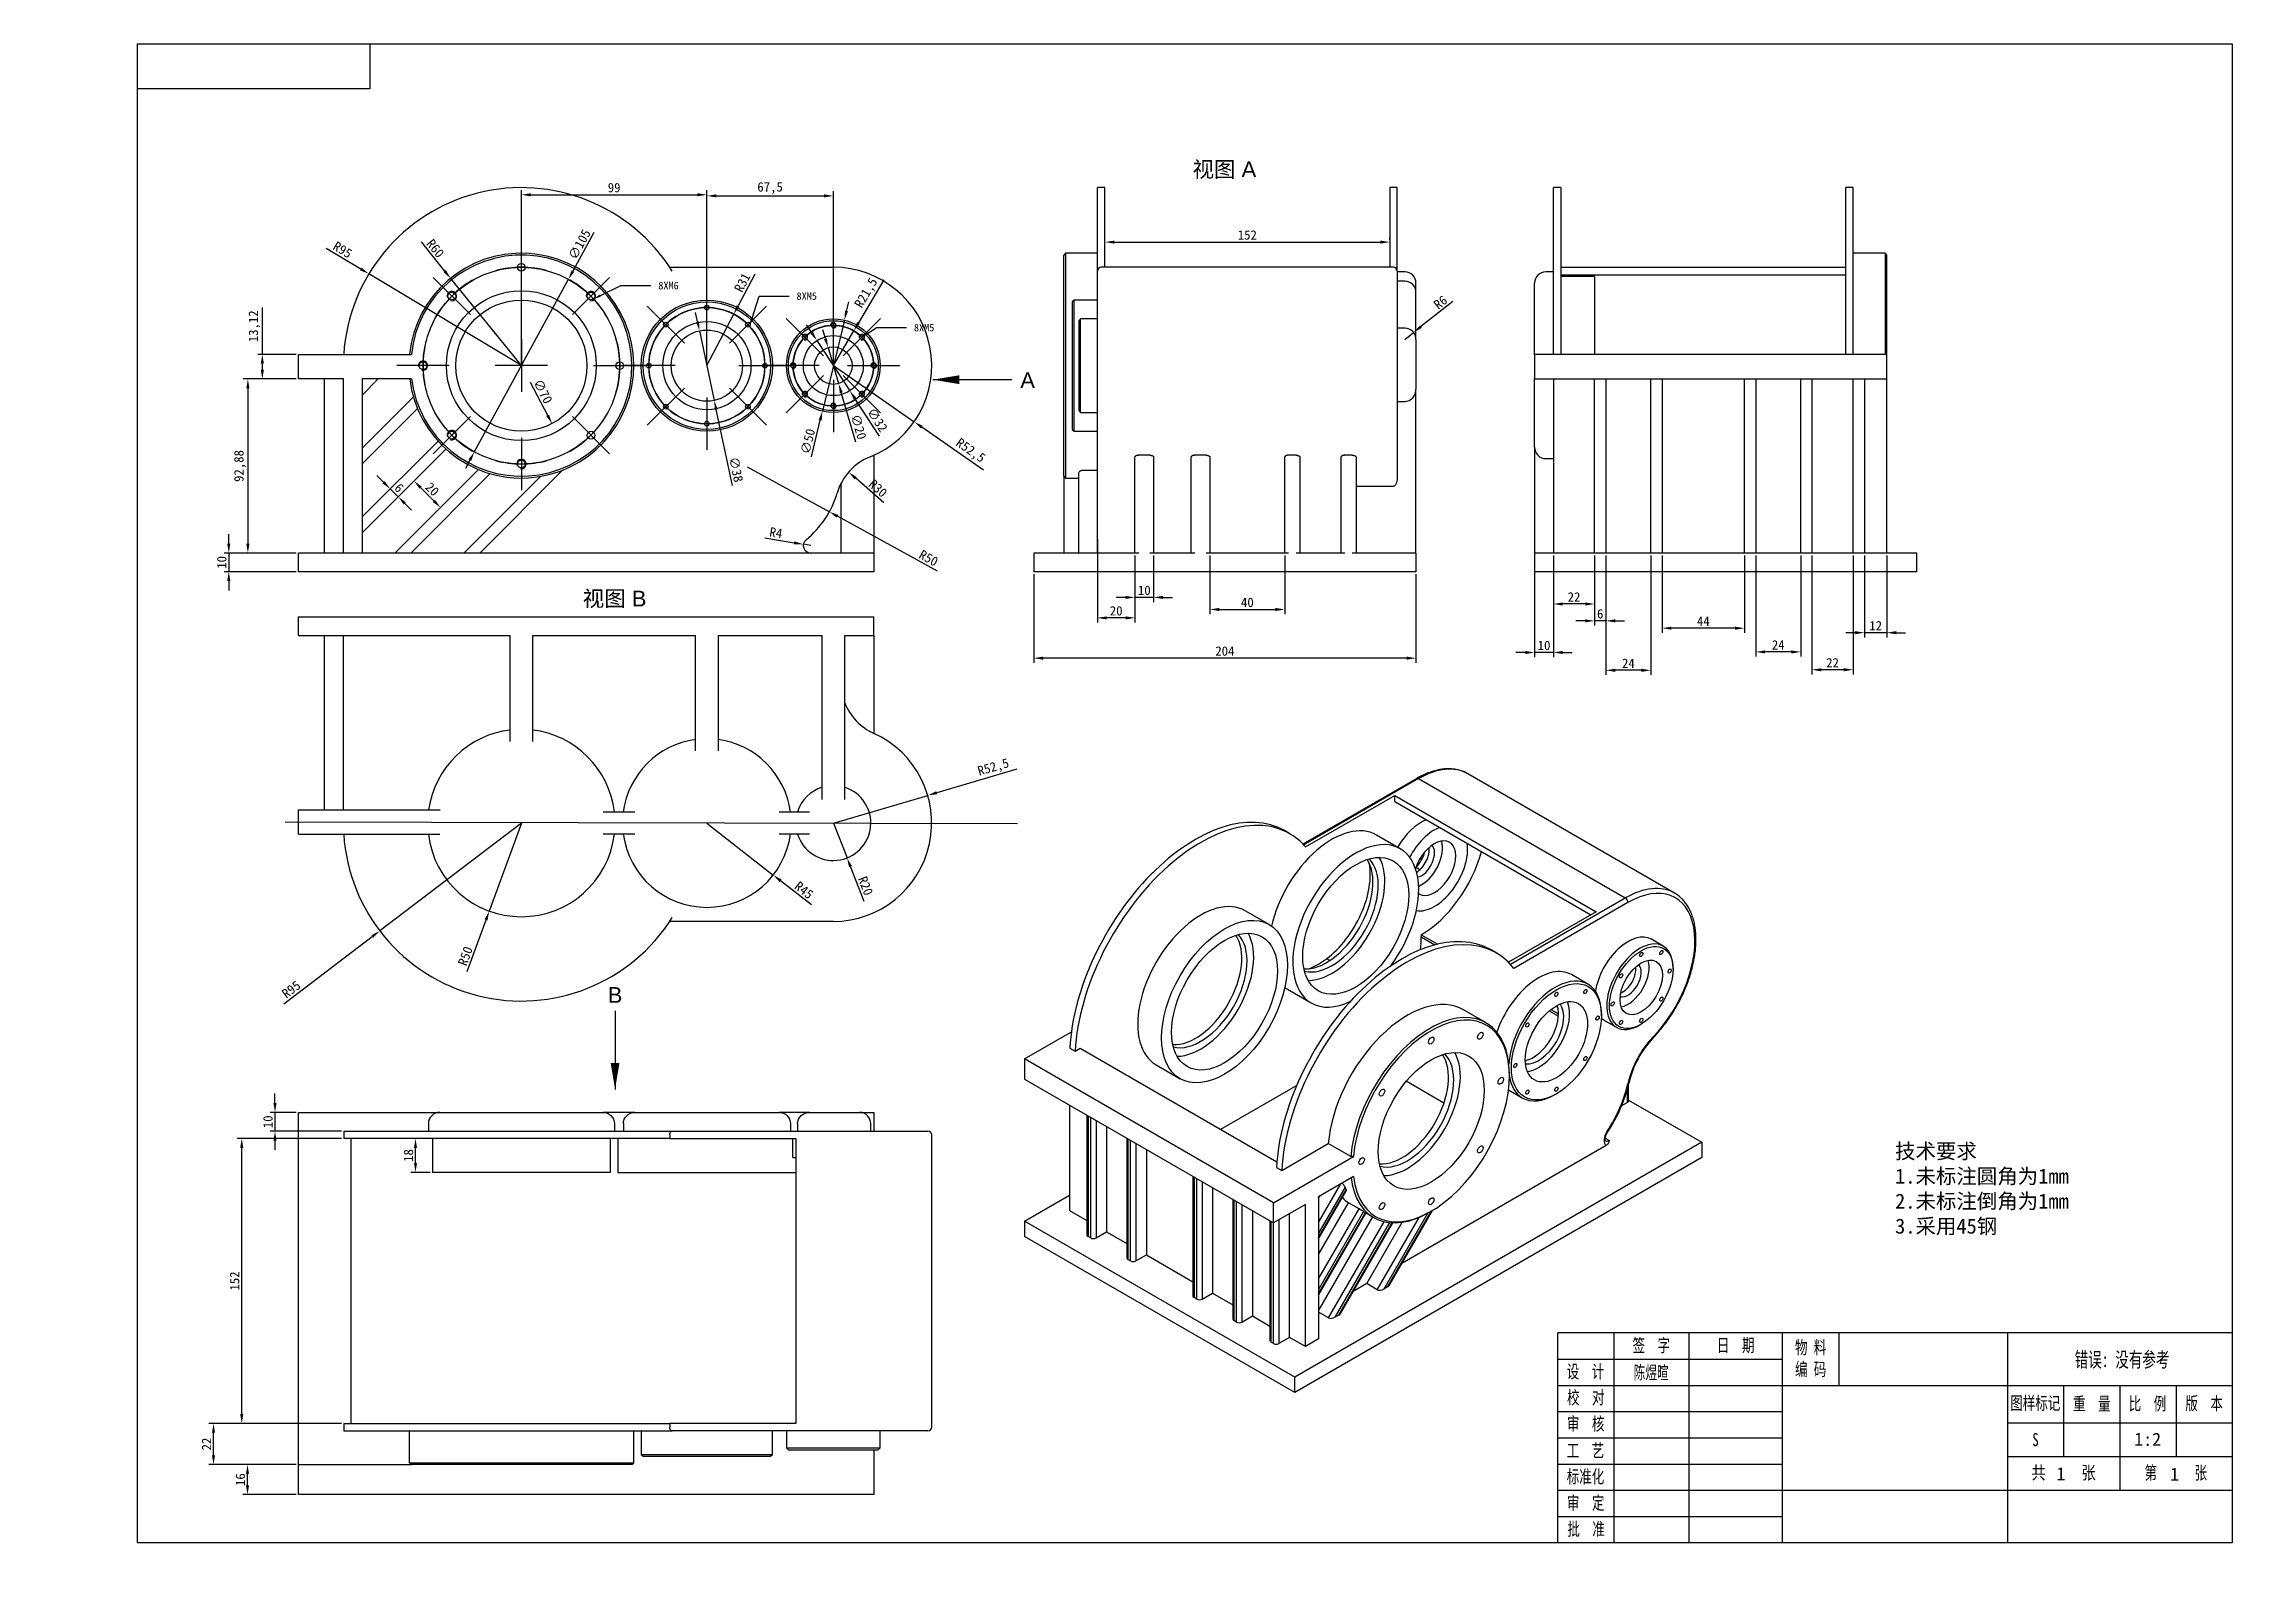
# Model space of a CAD drawing. Header units: millimetres. Extents: x 0 to 584, y 0 to 410.
import ezdxf
from ezdxf import colors
from ezdxf.entities.mleader import LeaderData, LeaderLine
from ezdxf.enums import TextEntityAlignment as Align
from ezdxf.lldxf.tags import DXFTag
from ezdxf.math import Vec2, Vec3

# ---------------------------------------------------------------- set-up
doc = ezdxf.new("R2010")
doc.units = ezdxf.units.MM
for name, color, linetype in [('Default', 7, 'Continuous'), ('图框', 7, 'Continuous'), ('齿轮箱', 7, 'Continuous')]:
    doc.layers.add(name, color=color, linetype=linetype)
doc.styles.add('SEACAD_Arial', font='arial.ttf')
tags = doc.linetypes.add('CENTER2', pattern=[28.575, 19.05, -3.175, 3.175, -3.175]).pattern_tags.tags
tags[10:11] = [DXFTag(74, 4), DXFTag(75, 0), DXFTag(340, '0'), DXFTag(46, 0.0), DXFTag(50, 0.0), DXFTag(44, 0.0), DXFTag(45, 0.0)]
tags[8:9] = [DXFTag(74, 4), DXFTag(75, 0), DXFTag(340, '0'), DXFTag(46, 0.0), DXFTag(50, 0.0), DXFTag(44, 0.0), DXFTag(45, 0.0)]
tags[6:7] = [DXFTag(74, 4), DXFTag(75, 0), DXFTag(340, '0'), DXFTag(46, 0.0), DXFTag(50, 0.0), DXFTag(44, 0.0), DXFTag(45, 0.0)]
tags[4:5] = [DXFTag(74, 4), DXFTag(75, 0), DXFTag(340, '0'), DXFTag(46, 0.0), DXFTag(50, 0.0), DXFTag(44, 0.0), DXFTag(45, 0.0)]
doc.dimstyles.new('ISO-25', dxfattribs={"dimtxt": 2.5, "dimasz": 2.5, "dimexe": 1.25, "dimexo": 0.625, "dimtad": 1, "dimlfac": 2, "dimtxsty": 'Standard', "dimcen": 2.5, "dimadec": 0, "dimazin": 0, "dimtfac": 1, "dimtmove": 0, "dimatfit": 3, "dimfxl": 1, "dimarcsym": 0})

msp = doc.modelspace()

# ---------------------------------------------------------------- texts
at = {"insert": (494.0377, 116.4971), "char_height": 4, "attachment_point": 1}
msp.add_mtext_dynamic_manual_height_columns('{\\fSimSun|b0|i0|c134|p34;技术要求}\\P1.{\\fSimSun|b0|i0|c134|p34;未标注圆角为1mm\\P2.未标注倒角为1mm\\P3.采用45钢}', width=73.329204, gutter_width=20, heights=[41.9669], dxfattribs=at)
at = {"layer": 'Default', "color": 7, "linetype": 'Continuous', "style": 'SEACAD_Arial'}
for s, p in [('视图 A', (306.5533, 378.6098)), ('视图 B', (143.8264, 264.057))]:
    msp.add_text(s, height=4.2, dxfattribs=at).set_placement(p, align=Align.TOP_LEFT)
at = {"layer": '图框', "char_height": 3.5, "attachment_point": 5, "style": 'SEACAD_Arial'}
for s, insert, width in [('{\\f宋体|b0||i0||c0|p34;\\C7;\\H3.5;\\W0.7;签  字}', (428.965, 62.4826), 19.96692), ('{\\f宋体|b0||i0||c0|p34;\\C7;\\H3.5;\\W0.7;日  期}', (451.4984, 62.5054), 25.046971), ('{\\f宋体|b0||i0||c0|p34;\\C7;\\H3.5;\\W0.7;物 料\\P}{\\f宋体|b0||i0||c0|p34;\\C7;\\H3.5;\\W0.7;编 码\\P}', (471.5013, 59.0275), 14.970527), ('{\\f宋体|b0||i0||c0|p34;\\C7;\\H3.5;\\W0.7;设  计}', (411.4043, 55.4934), 14.851195), ('{\\f宋体|b0||i0||c0|p34;\\C7;\\H3.5;\\W0.7;校  对}', (411.5051, 48.5621), 14.895466), ('{\\f宋体|b0||i0||c0|p34;\\C7;\\H3.5;\\W0.7;图样标记}', (531.4427, 47.0879), 14.830088), ('{\\f宋体|b0||i0||c0|p34;\\C7;\\H3.5;\\W0.7;重  量}', (546.5044, 46.9708), 14.909583), ('{\\f宋体|b0||i0||c0|p34;\\C7;\\H3.5;\\W0.7;比  例}', (561.3866, 46.9426), 14.953657), ('{\\f宋体|b0||i0||c0|p34;\\C7;\\H3.5;\\W0.7;版  本}', (576.4961, 46.9992), 15.026697), ('{\\f宋体|b0||i0||c0|p34;\\C7;\\H3.5;\\W0.7;审  核}', (411.4658, 41.5574), 14.974169), ('{\\f宋体|b0||i0||c0|p34;\\C7;\\H3.5;\\W0.7;工  艺}', (411.4043, 34.4741), 14.851195), ('{\\f宋体|b0||i0||c0|p34;\\C7;\\H3.5;\\W0.7;S}', (531.4988, 37.501), 14.999281), ('{\\f宋体|b0||i0||c0|p34;\\C7;\\H3.5;\\W0.7;标准化}', (411.4217, 27.4763), 14.816504), ('{\\f宋体|b0||i0||c0|p34;\\C7;\\H3.5;\\W0.8;共     张}', (538.9951, 28.5031), 29.999705), ('{\\f宋体|b0||i0||c0|p34;\\C7;\\H3.5;\\W0.7;第      张}', (568.9521, 28.4696), 29.903823), ('{\\f宋体|b0||i0||c0|p34;\\C7;\\H3.5;\\W0.7;审  定}', (411.4831, 20.4422), 14.939478), ('{\\f宋体|b0||i0||c0|p34;\\C7;\\H3.5;\\W0.7;批  准}', (411.58, 13.4723), 14.936404)]:
    msp.add_mtext(s, dxfattribs=dict(at, insert=insert, width=width))

# ---------------------------------------------------------------- blocks, each defined once
blk = doc.blocks.new('SE1')
at = {"color": 7, "linetype": 'Continuous', "style": 'SEACAD_Arial'}
blk.add_text('A', height=4.2, dxfattribs=at).set_placement((260.59, 322.32), align=Align.TOP_LEFT)
blk = doc.blocks.new('SEANNOT_GROUP')
at = {"linetype": 'Continuous'}
blk.add_hatch(color=7, dxfattribs=at).paths.add_polyline_path([(244.29, 321.53), (237.29, 320.36), (244.29, 319.19)])
at = {"color": 7, "linetype": 'Continuous'}
blk.add_lwpolyline([(258.29, 320.36), (237.29, 320.36)], dxfattribs=at)
blk = doc.blocks.new('SE')
at = {"layer": 'Default'}
for name in ['SEANNOT_GROUP', 'SE1']:
    blk.add_blockref(name, (0, 0), dxfattribs=at)
blk = doc.blocks.new('SE3')
at = {"color": 7, "linetype": 'Continuous', "style": 'SEACAD_Arial'}
blk.add_text('B', height=4.2, dxfattribs=at).set_placement((150.49, 158.28), align=Align.TOP_LEFT)
blk = doc.blocks.new('SEANNOT_GROUP1')
at = {"linetype": 'Continuous'}
blk.add_hatch(color=7, dxfattribs=at).paths.add_polyline_path([(151.29, 137.98), (152.45, 130.98), (153.62, 137.98)])
at = {"color": 7, "linetype": 'Continuous'}
blk.add_lwpolyline([(152.45, 151.98), (152.45, 130.98)], dxfattribs=at)
blk = doc.blocks.new('SE2')
at = {"layer": 'Default'}
for name in ['SE3', 'SEANNOT_GROUP1']:
    blk.add_blockref(name, (0, 0), dxfattribs=at)
blk = doc.blocks.new('SEANNOT_GROUP2')
at = {"layer": 'Default', "color": 7, "linetype": 'CENTER2'}
for p, q in [((127.45, 331.11), (127.45, 317.11)), ((134.45, 324.11), (120.45, 324.11))]:
    blk.add_line(p, q, dxfattribs=at)
blk = doc.blocks.new('SE4')
at = {"layer": 'Default', "color": 7, "linetype": 'CENTER2'}
blk.add_circle((127.45, 324.11), 26.25, dxfattribs=at)
blk = doc.blocks.new('SEANNOT_GROUP3')
at = {"layer": 'Default', "color": 7, "linetype": 'CENTER2'}
blk.add_line((127.45, 343.36), (127.45, 357.36), dxfattribs=at)
blk.add_arc((127.45, 324.11), 26.25, 74.72112, 105.27888, dxfattribs=at)
blk = doc.blocks.new('SEANNOT_GROUP4')
at = {"layer": 'Default', "color": 7, "linetype": 'CENTER2'}
blk.add_line((141.07, 337.72), (150.97, 347.62), dxfattribs=at)
blk.add_arc((127.45, 324.11), 26.25, 29.72112, 60.27888, dxfattribs=at)
blk = doc.blocks.new('SEANNOT_GROUP5')
at = {"layer": 'Default', "color": 7, "linetype": 'CENTER2'}
blk.add_line((146.7, 324.11), (160.7, 324.11), dxfattribs=at)
blk.add_arc((127.45, 324.11), 26.25, 344.72112, 15.27888, dxfattribs=at)
blk = doc.blocks.new('SEANNOT_GROUP6')
at = {"layer": 'Default', "color": 7, "linetype": 'CENTER2'}
blk.add_line((113.84, 337.72), (103.94, 347.62), dxfattribs=at)
blk.add_arc((127.45, 324.11), 26.25, 119.72112, 150.27888, dxfattribs=at)
blk = doc.blocks.new('SEANNOT_GROUP7')
at = {"layer": 'Default', "color": 7, "linetype": 'CENTER2'}
blk.add_line((141.07, 310.5), (150.97, 300.6), dxfattribs=at)
blk.add_arc((127.45, 324.11), 26.25, 299.72112, 330.27888, dxfattribs=at)
blk = doc.blocks.new('SEANNOT_GROUP8')
at = {"layer": 'Default', "color": 7, "linetype": 'CENTER2'}
blk.add_line((127.45, 304.86), (127.45, 290.86), dxfattribs=at)
blk.add_arc((127.45, 324.11), 26.25, 254.72112, 285.27888, dxfattribs=at)
blk = doc.blocks.new('SEANNOT_GROUP9')
at = {"layer": 'Default', "color": 7, "linetype": 'CENTER2'}
blk.add_line((113.84, 310.5), (103.94, 300.6), dxfattribs=at)
blk.add_arc((127.45, 324.11), 26.25, 209.72112, 240.27888, dxfattribs=at)
blk = doc.blocks.new('SEANNOT_GROUP10')
at = {"layer": 'Default', "color": 7, "linetype": 'CENTER2'}
blk.add_line((108.2, 324.11), (94.2, 324.11), dxfattribs=at)
blk.add_arc((127.45, 324.11), 26.25, 164.72112, 195.27888, dxfattribs=at)
blk = doc.blocks.new('SE5')
at = {"layer": 'Default', "color": 7, "linetype": 'CENTER2'}
blk.add_circle((176.95, 324.11), 15.5, dxfattribs=at)
blk = doc.blocks.new('SEANNOT_GROUP11')
at = {"layer": 'Default', "color": 7, "linetype": 'CENTER2'}
blk.add_line((176.95, 332.61), (176.95, 346.61), dxfattribs=at)
blk.add_arc((176.95, 324.11), 15.5, 64.12449, 115.87551, dxfattribs=at)
blk = doc.blocks.new('SEANNOT_GROUP12')
at = {"layer": 'Default', "color": 7, "linetype": 'CENTER2'}
blk.add_line((168.45, 324.11), (154.45, 324.11), dxfattribs=at)
blk.add_arc((176.95, 324.11), 15.5, 154.12449, 205.87551, dxfattribs=at)
blk = doc.blocks.new('SEANNOT_GROUP13')
at = {"layer": 'Default', "color": 7, "linetype": 'CENTER2'}
blk.add_line((182.97, 318.1), (192.86, 308.2), dxfattribs=at)
blk.add_arc((176.95, 324.11), 15.5, 289.12449, 340.87551, dxfattribs=at)
blk = doc.blocks.new('SEANNOT_GROUP14')
at = {"layer": 'Default', "color": 7, "linetype": 'CENTER2'}
blk.add_line((185.45, 324.11), (199.45, 324.11), dxfattribs=at)
blk.add_arc((176.95, 324.11), 15.5, 334.12449, 25.87551, dxfattribs=at)
blk = doc.blocks.new('SEANNOT_GROUP15')
at = {"layer": 'Default', "color": 7, "linetype": 'CENTER2'}
blk.add_line((182.97, 330.12), (192.86, 340.02), dxfattribs=at)
blk.add_arc((176.95, 324.11), 15.5, 19.12449, 70.87551, dxfattribs=at)
blk = doc.blocks.new('SEANNOT_GROUP16')
at = {"layer": 'Default', "color": 7, "linetype": 'CENTER2'}
blk.add_line((170.94, 330.12), (161.04, 340.02), dxfattribs=at)
blk.add_arc((176.95, 324.11), 15.5, 109.12449, 160.87551, dxfattribs=at)
blk = doc.blocks.new('SEANNOT_GROUP17')
at = {"layer": 'Default', "color": 7, "linetype": 'CENTER2'}
blk.add_line((170.94, 318.1), (161.04, 308.2), dxfattribs=at)
blk.add_arc((176.95, 324.11), 15.5, 199.12449, 250.87551, dxfattribs=at)
blk = doc.blocks.new('SEANNOT_GROUP18')
at = {"layer": 'Default', "color": 7, "linetype": 'CENTER2'}
blk.add_line((176.95, 315.61), (176.95, 301.61), dxfattribs=at)
blk.add_arc((176.95, 324.11), 15.5, 244.12449, 295.87551, dxfattribs=at)
blk = doc.blocks.new('SE6')
at = {"layer": 'Default', "color": 7, "linetype": 'CENTER2'}
blk.add_circle((210.7, 324.11), 10.75, dxfattribs=at)
blk = doc.blocks.new('SEANNOT_GROUP19')
at = {"layer": 'Default', "color": 7, "linetype": 'CENTER2'}
blk.add_line((210.7, 327.86), (210.7, 341.86), dxfattribs=at)
blk.add_arc((210.7, 324.11), 10.75, 52.69112, 127.30888, dxfattribs=at)
blk = doc.blocks.new('SEANNOT_GROUP20')
at = {"layer": 'Default', "color": 7, "linetype": 'CENTER2'}
blk.add_line((214.45, 324.11), (228.45, 324.11), dxfattribs=at)
blk.add_arc((210.7, 324.11), 10.75, 322.69112, 37.30888, dxfattribs=at)
blk = doc.blocks.new('SEANNOT_GROUP21')
at = {"layer": 'Default', "color": 7, "linetype": 'CENTER2'}
blk.add_line((213.36, 321.46), (223.26, 311.56), dxfattribs=at)
blk.add_arc((210.7, 324.11), 10.75, 277.69112, 352.30888, dxfattribs=at)
blk = doc.blocks.new('SEANNOT_GROUP22')
at = {"layer": 'Default', "color": 7, "linetype": 'CENTER2'}
blk.add_line((210.7, 320.36), (210.7, 306.36), dxfattribs=at)
blk.add_arc((210.7, 324.11), 10.75, 232.69112, 307.30888, dxfattribs=at)
blk = doc.blocks.new('SEANNOT_GROUP23')
at = {"layer": 'Default', "color": 7, "linetype": 'CENTER2'}
blk.add_line((208.05, 326.76), (198.15, 336.66), dxfattribs=at)
blk.add_arc((210.7, 324.11), 10.75, 97.69112, 172.30888, dxfattribs=at)
blk = doc.blocks.new('SEANNOT_GROUP24')
at = {"layer": 'Default', "color": 7, "linetype": 'CENTER2'}
blk.add_line((213.36, 326.76), (223.26, 336.66), dxfattribs=at)
blk.add_arc((210.7, 324.11), 10.75, 7.69112, 82.30888, dxfattribs=at)
blk = doc.blocks.new('SEANNOT_GROUP25')
at = {"layer": 'Default', "color": 7, "linetype": 'CENTER2'}
blk.add_line((208.05, 321.46), (198.15, 311.56), dxfattribs=at)
blk.add_arc((210.7, 324.11), 10.75, 187.69112, 262.30888, dxfattribs=at)
blk = doc.blocks.new('SEANNOT_GROUP26')
at = {"layer": 'Default', "color": 7, "linetype": 'CENTER2'}
blk.add_line((206.95, 324.11), (192.95, 324.11), dxfattribs=at)
blk.add_arc((210.7, 324.11), 10.75, 142.69112, 217.30888, dxfattribs=at)
blk = doc.blocks.new('SEANNOT_GROUP27')
at = {"layer": 'Default', "color": 7, "linetype": 'CENTER2'}
blk.add_line((64.45, 202.34), (259.84, 201.96), dxfattribs=at)
blk = doc.blocks.new('SE7')
at = {"layer": '齿轮箱', "color": 7, "linetype": 'Continuous'}
for p, q in [((67.95, 30.84), (67.95, 124.84)), ((67.95, 124.84), (105.66, 124.84)), ((105.66, 124.84), (149.25, 124.84)), ((157.69, 124.84), (149.25, 124.84)), ((157.69, 124.84), (196.22, 124.84)), ((204.38, 124.84), (196.22, 124.84)), ((204.38, 124.84), (217.7, 124.84)), ((217.7, 124.84), (221.52, 124.84)), ((221.52, 124.84), (221.52, 119.84)), ((80.05, 119.84), (167.69, 119.84)), ((80.05, 119.84), (80.05, 117.84)), ((167.04, 117.84), (80.05, 117.84)), ((81.95, 117.84), (81.95, 41.84)), ((102.64, 121.84), (102.64, 119.84)), ((103.7, 117.84), (103.7, 108.84)), ((151.2, 108.84), (151.2, 117.84)), ((152.27, 121.84), (152.27, 119.84)), ((153.2, 117.84), (153.2, 108.84)), ((154.66, 121.84), (154.66, 119.84)), ((167.04, 118.84), (167.04, 117.84)), ((167.04, 117.84), (200.7, 117.84)), ((167.69, 119.84), (210.7, 119.84)), ((199.25, 121.84), (199.25, 119.84)), ((199.87, 112.84), (199.87, 117.84)), ((200.7, 117.84), (200.7, 41.84)), ((201.17, 121.84), (201.17, 119.84)), ((210.7, 119.84), (235.95, 119.84)), ((220.7, 119.84), (220.7, 121.84)), ((236.95, 40.84), (236.95, 118.84)), ((199.87, 112.84), (200.7, 112.84)), ((151.2, 108.84), (103.7, 108.84)), ((153.2, 108.84), (200.7, 108.84)), ((80.05, 41.84), (167.04, 41.84)), ((80.05, 41.84), (80.05, 39.84)), ((167.04, 41.84), (167.04, 40.84)), ((200.7, 41.84), (167.04, 41.84)), ((80.05, 39.84), (167.69, 39.84)), ((97.61, 31.34), (97.61, 39.84)), ((157.45, 31.34), (157.45, 39.84)), ((159.45, 39.84), (159.45, 33.59)), ((210.7, 39.84), (167.69, 39.84)), ((194.45, 33.59), (194.45, 39.84)), ((198.2, 39.84), (198.2, 35.34)), ((198.2, 35.34), (223.2, 35.34)), ((198.2, 35.34), (198.7, 34.84)), ((235.95, 39.84), (210.7, 39.84)), ((222.7, 34.84), (223.2, 35.34)), ((223.2, 35.34), (223.2, 39.84)), ((67.95, 22.84), (67.95, 30.84)), ((67.95, 30.84), (98.11, 30.84)), ((97.61, 31.34), (157.45, 31.34)), ((98.11, 30.84), (97.61, 31.34)), ((156.95, 30.84), (98.11, 30.84)), ((156.95, 30.84), (157.45, 31.34)), ((159.45, 33.59), (194.45, 33.59)), ((159.45, 33.59), (159.95, 33.09)), ((159.95, 33.09), (193.95, 33.09)), ((193.95, 33.09), (194.45, 33.59)), ((198.7, 34.84), (222.7, 34.84)), ((221.52, 34.84), (221.52, 22.84)), ((221.52, 22.84), (67.95, 22.84))]:
    blk.add_line(p, q, dxfattribs=at)
for centre, radius, start, end in [((217.7, 121.84), 3, 0, 90), ((235.95, 118.84), 1, 0, 90), ((235.95, 40.84), 1, 270, 0)]:
    blk.add_arc(centre, radius, start, end, dxfattribs=at)
for points, knots in [([(105.66, 124.84), (104.86, 124.84), (104.09, 124.52), (102.97, 123.41), (102.64, 122.63), (102.64, 121.84)], [0, 0, 0, 0, 0.5, 0.5, 1, 1, 1, 1]), ([(149.25, 124.84), (150.04, 124.84), (150.82, 124.52), (151.94, 123.41), (152.27, 122.63), (152.27, 121.84)], [0, 0, 0, 0, 0.5, 0.5, 1, 1, 1, 1]), ([(154.66, 121.84), (154.66, 122.63), (154.99, 123.41), (156.11, 124.51), (156.89, 124.84), (157.69, 124.84)], [0, 0, 0, 0, 0.5, 0.5, 1, 1, 1, 1]), ([(196.22, 124.84), (197.02, 124.84), (197.8, 124.52), (198.92, 123.41), (199.25, 122.63), (199.25, 121.84)], [0, 0, 0, 0, 0.5, 0.5, 1, 1, 1, 1]), ([(201.17, 121.84), (201.17, 122.66), (201.54, 123.46), (202.44, 124.27), (202.8, 124.49), (203.56, 124.77), (203.97, 124.84), (204.38, 124.84)], [0, 0, 0, 0, 0.5, 0.5, 0.75, 0.75, 1, 1, 1, 1]), ([(167.04, 118.84), (167.04, 118.91), (167.05, 118.98), (167.07, 119.12), (167.08, 119.19), (167.12, 119.31), (167.14, 119.37), (167.2, 119.48), (167.22, 119.53), (167.32, 119.66), (167.39, 119.73), (167.54, 119.81), (167.61, 119.84), (167.69, 119.84)], [0, 0, 0, 0, 0.125, 0.125, 0.25, 0.25, 0.375, 0.375, 0.5, 0.5, 0.75, 0.75, 1, 1, 1, 1]), ([(167.69, 39.84), (167.61, 39.84), (167.54, 39.86), (167.42, 39.92), (167.39, 39.95), (167.32, 40.02), (167.29, 40.06), (167.22, 40.14), (167.2, 40.19), (167.14, 40.3), (167.12, 40.36), (167.08, 40.49), (167.07, 40.55), (167.05, 40.69), (167.04, 40.76), (167.04, 40.84)], [0, 0, 0, 0, 0.25, 0.25, 0.375, 0.375, 0.5, 0.5, 0.625, 0.625, 0.75, 0.75, 0.875, 0.875, 1, 1, 1, 1])]:
    blk.add_open_spline(points, degree=3, knots=knots, dxfattribs=at)
blk = doc.blocks.new('SE8')
at = {"layer": '齿轮箱', "color": 7, "linetype": 'Continuous'}
for p, q in [((167.04, 350.36), (210.7, 350.36)), ((67.95, 320.55), (67.95, 327.11)), ((67.95, 327.11), (98.11, 327.11)), ((79.95, 320.55), (67.95, 320.55)), ((74.95, 274.11), (74.95, 320.55)), ((79.95, 274.11), (79.95, 320.55)), ((98.17, 320.55), (84.95, 320.55)), ((84.95, 320.55), (84.95, 274.11)), ((85, 320.55), (84.95, 320.5)), ((89.25, 320.55), (84.95, 316.26)), ((84.95, 302.12), (98.63, 315.79)), ((99.73, 312.65), (84.95, 297.87)), ((84.95, 283.73), (105.21, 303.98)), ((107.33, 301.86), (84.95, 279.49)), ((221.52, 300.19), (221.52, 274.11)), ((221.52, 300.19), (221.52, 300.19)), ((93.72, 274.11), (115.99, 296.39)), ((119.14, 295.29), (97.96, 274.11)), ((112.1, 274.11), (132.54, 294.54)), ((138.42, 296.19), (116.35, 274.11)), ((212.7, 292.61), (212.7, 274.11)), ((221.52, 274.11), (67.95, 274.11)), ((67.95, 269.11), (67.95, 274.11)), ((221.52, 269.11), (67.95, 269.11)), ((221.52, 274.11), (221.52, 269.11))]:
    blk.add_line(p, q, dxfattribs=at)
for centre, radius in [((127.45, 350.36), 1.03), ((127.45, 324.11), 20), ((108.89, 342.67), 1.03), ((127.45, 324.11), 17.5), ((146.02, 342.67), 1.03), ((176.95, 324.11), 17.5), ((176.95, 324.11), 17), ((176.95, 339.61), 0.615), ((176.95, 324.11), 11.75), ((165.99, 335.07), 0.615), ((176.95, 324.11), 9.5), ((187.91, 335.07), 0.615), ((210.7, 324.11), 12.5), ((210.7, 324.11), 12), ((210.7, 334.86), 0.615), ((203.1, 331.71), 0.615), ((210.7, 324.11), 8), ((210.7, 324.11), 5), ((218.31, 331.71), 0.615), ((101.2, 324.11), 1.03), ((153.7, 324.11), 1.03), ((161.45, 324.11), 0.615), ((192.45, 324.11), 0.615), ((199.95, 324.11), 0.615), ((221.45, 324.11), 0.615), ((203.1, 316.51), 0.615), ((218.31, 316.51), 0.615), ((165.99, 313.15), 0.615), ((187.91, 313.15), 0.615), ((210.7, 313.36), 0.615), ((108.89, 305.55), 1.03), ((146.02, 305.55), 1.03), ((176.95, 308.61), 0.615), ((127.45, 297.86), 1.03)]:
    blk.add_circle(centre, radius, dxfattribs=at)
for centre, radius, start, end in [((127.45, 324.11), 47.5, 32.1122, 176.37891), ((127.45, 324.11), 30, 186.8166, 174.26083), ((127.45, 324.11), 29.5, 186.9327, 174.16322), ((210.7, 324.11), 26.25, 291.89712, 90), ((108.89, 342.67), 1.25, 255, 195), ((146.02, 342.67), 1.25, 255, 195), ((210.7, 334.86), 0.75, 255, 195), ((203.1, 331.71), 0.75, 255, 195), ((218.31, 331.71), 0.75, 255, 195), ((101.2, 324.11), 1.25, 255, 195), ((199.95, 324.11), 0.75, 255, 195), ((221.45, 324.11), 0.75, 255, 195), ((203.1, 316.51), 0.75, 255, 195), ((218.31, 316.51), 0.75, 255, 195), ((210.7, 313.36), 0.75, 255, 195), ((108.89, 305.55), 1.25, 255, 195), ((127.45, 297.86), 1.25, 255, 195), ((226.09, 285.84), 15, 111.89712, 163.62889), ((187.71, 297.11), 25, 308.9397, 343.62889), ((204.68, 276.11), 2, 128.9397, 270)]:
    blk.add_arc(centre, radius, start, end, dxfattribs=at)
blk = doc.blocks.new('SE9')
at = {"layer": '齿轮箱', "color": 7, "linetype": 'Continuous'}
for p, q in [((402.85, 327.11), (402.85, 371.61)), ((404.85, 371.61), (402.85, 371.61)), ((404.85, 371.61), (404.85, 327.11)), ((480.85, 327.11), (480.85, 371.61)), ((482.85, 371.61), (480.85, 371.61)), ((482.85, 327.11), (482.85, 371.61)), ((491.35, 354.11), (482.85, 354.11)), ((491.35, 354.11), (491.35, 327.11)), ((491.85, 353.61), (491.35, 354.11)), ((491.85, 327.11), (491.85, 353.61)), ((397.85, 327.11), (397.85, 346.11)), ((402.85, 349.11), (400.85, 349.11)), ((404.85, 350.36), (480.85, 350.36)), ((404.85, 348.36), (480.85, 348.36)), ((413.85, 347.86), (404.85, 347.86)), ((413.85, 347.86), (413.85, 327.11)), ((491.85, 327.11), (397.85, 327.11)), ((397.85, 327.11), (397.85, 320.55)), ((491.85, 320.55), (491.85, 327.11)), ((397.85, 320.55), (491.85, 320.55)), ((397.85, 302.32), (397.85, 320.55)), ((402.85, 320.55), (402.85, 274.11)), ((413.85, 274.11), (413.85, 320.55)), ((416.85, 320.55), (416.85, 274.11)), ((428.85, 274.11), (428.85, 320.55)), ((431.85, 320.55), (431.85, 274.11)), ((453.85, 274.11), (453.85, 320.55)), ((456.85, 320.55), (456.85, 274.11)), ((468.85, 274.11), (468.85, 320.55)), ((471.85, 320.55), (471.85, 274.11)), ((482.85, 274.11), (482.85, 320.55)), ((485.85, 320.55), (485.85, 274.11)), ((491.85, 274.11), (491.85, 320.55)), ((397.85, 302.32), (397.85, 274.11)), ((400.85, 299.29), (402.85, 299.29)), ((499.85, 274.11), (397.85, 274.11)), ((397.85, 274.11), (397.85, 269.11)), ((499.85, 269.11), (397.85, 269.11)), ((499.85, 269.11), (499.85, 274.11))]:
    blk.add_line(p, q, dxfattribs=at)
blk.add_arc((400.85, 346.11), 3, 90, 180, dxfattribs=at)
blk.add_open_spline([(397.85, 302.32), (397.85, 301.52), (398.17, 300.74), (399.28, 299.62), (400.06, 299.29), (400.85, 299.29)], degree=3, knots=[0, 0, 0, 0, 0.5, 0.5, 1, 1, 1, 1], dxfattribs=at)
blk = doc.blocks.new('SE10')
at = {"layer": '齿轮箱', "color": 7, "linetype": 'Continuous'}
for p, q in [((281.18, 349.36), (281.18, 371.61)), ((283.18, 371.61), (281.18, 371.61)), ((283.18, 350.36), (283.18, 371.61)), ((359.18, 371.61), (359.18, 350.36)), ((361.18, 371.61), (359.18, 371.61)), ((361.18, 349.36), (361.18, 371.61)), ((272.68, 354.11), (272.18, 353.61)), ((272.18, 294.61), (272.18, 353.61)), ((272.68, 354.11), (272.68, 294.11)), ((281.18, 354.11), (272.68, 354.11)), ((281.18, 300.68), (281.18, 349.36)), ((360.18, 350.36), (282.18, 350.36)), ((361.18, 349.36), (361.18, 301.1)), ((363.18, 349.11), (361.18, 349.11)), ((363.18, 346.61), (361.18, 346.61)), ((366.18, 343.61), (366.18, 346.11)), ((274.93, 341.61), (274.43, 341.11)), ((274.43, 341.11), (274.43, 307.11)), ((274.93, 306.61), (274.93, 341.61)), ((281.18, 341.61), (274.93, 341.61)), ((366.18, 331.11), (366.18, 343.61)), ((276.68, 336.61), (276.18, 336.11)), ((276.18, 336.11), (276.18, 312.11)), ((276.68, 311.61), (276.68, 336.61)), ((281.18, 336.61), (276.68, 336.61)), ((363.18, 334.11), (361.18, 334.11)), ((366.18, 331.11), (366.18, 317.79)), ((366.18, 274.11), (366.18, 317.79)), ((276.18, 312.11), (276.68, 311.61)), ((276.68, 311.61), (281.18, 311.61)), ((361.18, 314.57), (363.18, 314.57)), ((274.43, 307.11), (274.93, 306.61)), ((274.93, 306.61), (281.18, 306.61)), ((281.18, 290.35), (281.18, 300.68)), ((291.18, 274.11), (291.18, 299.77)), ((292.12, 300.19), (292.18, 300.19)), ((295.18, 300.19), (292.18, 300.19)), ((295.18, 300.19), (295.24, 300.19)), ((296.18, 299.77), (296.18, 274.11)), ((306.18, 274.11), (306.18, 299.77)), ((307.12, 300.19), (307.18, 300.19)), ((310.18, 300.19), (307.18, 300.19)), ((310.18, 300.19), (310.24, 300.19)), ((311.18, 299.77), (311.18, 274.11)), ((331.18, 274.11), (331.18, 299.77)), ((332.12, 300.19), (332.18, 300.19)), ((334.18, 300.19), (332.18, 300.19)), ((334.18, 300.19), (334.24, 300.19)), ((335.18, 299.77), (335.18, 274.11)), ((346.18, 274.11), (346.18, 299.77)), ((347.12, 300.19), (347.18, 300.19)), ((349.18, 300.19), (347.18, 300.19)), ((349.18, 300.19), (349.24, 300.19)), ((350.18, 299.7), (350.18, 274.11)), ((361.18, 301.1), (361.18, 294.27)), ((272.18, 294.61), (272.18, 274.11)), ((272.18, 294.61), (272.68, 294.11)), ((272.68, 294.11), (276.18, 294.11)), ((276.18, 274.11), (276.18, 295.43)), ((277.18, 296.19), (281.18, 296.19)), ((281.18, 278.44), (281.18, 290.35)), ((350.18, 291.91), (360.18, 291.91)), ((281.18, 274.11), (281.18, 278.44)), ((292.18, 274.11), (264.18, 274.11)), ((264.18, 274.11), (264.18, 269.11)), ((366.18, 269.11), (264.18, 269.11)), ((307.18, 274.11), (295.18, 274.11)), ((332.18, 274.11), (310.18, 274.11)), ((347.18, 274.11), (334.18, 274.11)), ((366.18, 274.11), (349.18, 274.11)), ((366.18, 274.11), (366.18, 269.11))]:
    blk.add_line(p, q, dxfattribs=at)
for centre, radius, start, end in [((282.18, 349.36), 1, 90, 180), ((360.18, 349.36), 1, 0, 90), ((363.18, 346.11), 3, 0, 90), ((363.18, 343.61), 3, 0, 90), ((363.18, 331.11), 3, 0, 90)]:
    blk.add_arc(centre, radius, start, end, dxfattribs=at)
for points, knots in [([(363.18, 314.57), (363.99, 314.57), (364.8, 314.94), (365.89, 316.15), (366.18, 316.98), (366.18, 317.79)], [0, 0, 0, 0, 0.5, 0.5, 1, 1, 1, 1]), ([(292.12, 300.19), (292.05, 300.19), (291.99, 300.19), (291.86, 300.17), (291.8, 300.16), (291.69, 300.14), (291.63, 300.12), (291.53, 300.09), (291.48, 300.07), (291.36, 300.01), (291.29, 299.96), (291.23, 299.89), (291.21, 299.86), (291.19, 299.81), (291.18, 299.79), (291.18, 299.77)], [0, 0, 0, 0, 0.125, 0.125, 0.25, 0.25, 0.375, 0.375, 0.5, 0.5, 0.75, 0.75, 0.875, 0.875, 1, 1, 1, 1]), ([(295.24, 300.19), (295.31, 300.19), (295.37, 300.19), (295.5, 300.17), (295.56, 300.16), (295.68, 300.14), (295.73, 300.12), (295.83, 300.09), (295.88, 300.07), (296.01, 300.01), (296.07, 299.96), (296.16, 299.87), (296.18, 299.82), (296.18, 299.77)], [0, 0, 0, 0, 0.125, 0.125, 0.25, 0.25, 0.375, 0.375, 0.5, 0.5, 0.75, 0.75, 1, 1, 1, 1]), ([(307.12, 300.19), (307.05, 300.19), (306.99, 300.19), (306.86, 300.17), (306.8, 300.16), (306.69, 300.14), (306.63, 300.12), (306.53, 300.09), (306.48, 300.07), (306.36, 300.01), (306.29, 299.96), (306.2, 299.87), (306.18, 299.82), (306.18, 299.77)], [0, 0, 0, 0, 0.125, 0.125, 0.25, 0.25, 0.375, 0.375, 0.5, 0.5, 0.75, 0.75, 1, 1, 1, 1]), ([(310.24, 300.19), (310.31, 300.19), (310.37, 300.19), (310.5, 300.17), (310.56, 300.16), (310.68, 300.14), (310.73, 300.12), (310.83, 300.09), (310.88, 300.07), (311.01, 300.01), (311.07, 299.96), (311.16, 299.87), (311.18, 299.82), (311.18, 299.77)], [0, 0, 0, 0, 0.125, 0.125, 0.25, 0.25, 0.375, 0.375, 0.5, 0.5, 0.75, 0.75, 1, 1, 1, 1]), ([(332.12, 300.19), (332.05, 300.19), (331.99, 300.19), (331.86, 300.17), (331.8, 300.16), (331.69, 300.14), (331.63, 300.12), (331.53, 300.09), (331.48, 300.07), (331.36, 300.01), (331.29, 299.96), (331.2, 299.87), (331.18, 299.82), (331.18, 299.77)], [0, 0, 0, 0, 0.125, 0.125, 0.25, 0.25, 0.375, 0.375, 0.5, 0.5, 0.75, 0.75, 1, 1, 1, 1]), ([(334.24, 300.19), (334.31, 300.19), (334.37, 300.19), (334.5, 300.17), (334.56, 300.16), (334.68, 300.14), (334.73, 300.12), (334.83, 300.09), (334.88, 300.07), (335.01, 300.01), (335.07, 299.96), (335.16, 299.87), (335.18, 299.82), (335.18, 299.77)], [0, 0, 0, 0, 0.125, 0.125, 0.25, 0.25, 0.375, 0.375, 0.5, 0.5, 0.75, 0.75, 1, 1, 1, 1]), ([(347.12, 300.19), (347.05, 300.19), (346.99, 300.19), (346.86, 300.17), (346.8, 300.16), (346.69, 300.14), (346.63, 300.12), (346.53, 300.09), (346.48, 300.07), (346.36, 300.01), (346.29, 299.96), (346.23, 299.89), (346.21, 299.86), (346.19, 299.81), (346.18, 299.79), (346.18, 299.77)], [0, 0, 0, 0, 0.125, 0.125, 0.25, 0.25, 0.375, 0.375, 0.5, 0.5, 0.75, 0.75, 0.875, 0.875, 1, 1, 1, 1]), ([(349.24, 300.19), (349.31, 300.19), (349.37, 300.19), (349.5, 300.17), (349.57, 300.16), (349.74, 300.12), (349.85, 300.08), (350.01, 299.99), (350.08, 299.94), (350.14, 299.85), (350.16, 299.82), (350.18, 299.76), (350.18, 299.73), (350.18, 299.7)], [0, 0, 0, 0, 0.125, 0.125, 0.25, 0.25, 0.5, 0.5, 0.75, 0.75, 0.875, 0.875, 1, 1, 1, 1]), ([(276.18, 295.43), (276.18, 295.49), (276.2, 295.56), (276.26, 295.7), (276.31, 295.77), (276.41, 295.88), (276.45, 295.91), (276.54, 295.98), (276.59, 296.02), (276.71, 296.08), (276.78, 296.12), (276.92, 296.15), (276.96, 296.17), (277.07, 296.18), (277.12, 296.19), (277.18, 296.19)], [0, 0, 0, 0, 0.25, 0.25, 0.5, 0.5, 0.625, 0.625, 0.75, 0.75, 0.875, 0.875, 0.9375, 0.9375, 1, 1, 1, 1]), ([(361.18, 294.27), (361.18, 294.04), (361.16, 293.82), (361.1, 293.37), (361.05, 293.15), (360.95, 292.83), (360.91, 292.72), (360.82, 292.51), (360.77, 292.41), (360.68, 292.26), (360.64, 292.22), (360.57, 292.13), (360.53, 292.08), (360.45, 292.01), (360.4, 291.97), (360.3, 291.93), (360.24, 291.91), (360.18, 291.91)], [0, 0, 0, 0, 0.25, 0.25, 0.5, 0.5, 0.625, 0.625, 0.75, 0.75, 0.8125, 0.8125, 0.875, 0.875, 0.9375, 0.9375, 1, 1, 1, 1])]:
    blk.add_open_spline(points, degree=3, knots=knots, dxfattribs=at)
blk = doc.blocks.new('SE11')
at = {"layer": '齿轮箱', "color": 7, "linetype": 'Continuous'}
for p, q in [((67.95, 252.06), (67.95, 257.06)), ((67.95, 257.06), (221.52, 257.06)), ((221.52, 252.06), (221.52, 257.06)), ((67.95, 252.06), (124.45, 252.06)), ((74.95, 205.62), (74.95, 252.06)), ((79.95, 205.62), (79.95, 252.06)), ((124.45, 223.85), (124.45, 252.06)), ((130.45, 252.06), (130.45, 223.85)), ((130.45, 252.06), (173.95, 252.06)), ((173.95, 221.32), (173.95, 252.06)), ((179.95, 252.06), (179.95, 221.32)), ((179.95, 252.06), (207.7, 252.06)), ((207.7, 208.38), (207.7, 252.06)), ((213.7, 252.06), (221.52, 252.06)), ((213.7, 252.06), (213.7, 208.38)), ((221.52, 252.06), (221.52, 225.97)), ((221.52, 225.97), (221.52, 225.97)), ((67.95, 205.62), (105.74, 205.62)), ((67.95, 199.06), (67.95, 205.62)), ((149.25, 205.06), (157.69, 205.06)), ((196.22, 205.06), (204.38, 205.06)), ((67.95, 199.06), (105.66, 199.06)), ((157.69, 199.06), (149.25, 199.06)), ((204.38, 199.06), (196.22, 199.06)), ((210.7, 175.81), (167.04, 175.81))]:
    blk.add_line(p, q, dxfattribs=at)
for centre, radius, start, end in [((227.7, 239.64), 15, 201.03947, 245.66184), ((127.45, 202.06), 25, 96.8921, 171.81152), ((127.45, 202.06), 25, 6.8921, 83.1079), ((176.95, 202.06), 22.5, 97.66226, 172.33774), ((176.95, 202.06), 22.5, 7.66226, 82.33774), ((210.7, 202.06), 26.25, 270, 65.66184), ((210.7, 202.06), 10, 107.4576, 162.5424), ((210.7, 202.06), 10, 197.4576, 72.5424), ((127.45, 202.06), 47.5, 183.62109, 327.8878), ((127.45, 202.06), 25, 186.8921, 353.1079), ((176.95, 202.06), 22.5, 187.66226, 352.33774)]:
    blk.add_arc(centre, radius, start, end, dxfattribs=at)
blk = doc.blocks.new('SE12')
at = {"layer": '齿轮箱', "color": 7, "linetype": 'Continuous'}
for p, q in [((366.39, 213.95), (336.03, 196.43)), ((366.89, 213.9), (336.24, 196.21)), ((366.89, 213.9), (422.04, 182.06)), ((435.17, 183.36), (380.01, 215.2)), ((336.72, 195.67), (360.52, 209.41)), ((360.52, 207.78), (360.52, 209.41)), ((360.52, 209.41), (414.27, 178.39)), ((360.52, 207.78), (412.85, 177.57)), ((332.48, 199.21), (331.07, 200.03)), ((361.97, 195.18), (355.61, 198.85)), ((367.21, 189.57), (366.18, 190.17)), ((391.39, 164.37), (422.04, 182.06)), ((326.97, 174.97), (320.6, 178.64)), ((414.27, 178.39), (390.89, 164.89)), ((422.75, 180.84), (392.33, 163.27)), ((367.6, 172.26), (367.6, 171.65)), ((367.6, 172.26), (371.97, 169.74)), ((367.6, 171.65), (371.23, 169.55)), ((376.79, 170.5), (376.61, 170.39)), ((376.79, 170.5), (376.95, 170.4)), ((432.18, 169.21), (429, 171.05)), ((343.16, 165.33), (342.32, 165.82)), ((387.63, 167.37), (386.22, 168.19)), ((331.86, 157.72), (338.22, 154.04)), ((338.26, 163.26), (338.07, 163.37)), ((412.05, 159.05), (407.64, 161.6)), ((434.77, 163.08), (434.77, 163.49)), ((384.89, 148.74), (378.88, 152.21)), ((401.76, 151.93), (404.17, 150.54)), ((402.2, 152.29), (404.19, 151.14)), ((403.97, 152.96), (403.54, 153.21)), ((403.72, 153.31), (403.9, 153.21)), ((261.71, 139.09), (274.21, 146.31)), ((415.68, 150.63), (415.68, 151.03)), ((416.5, 149.39), (419.68, 147.56)), ((425.93, 148.18), (426.29, 148.38)), ((273.79, 141.99), (275.21, 141.17)), ((275.21, 141.17), (276.56, 141.95)), ((276.56, 141.95), (329.05, 111.64)), ((328.17, 100.72), (261.71, 139.09)), ((261.71, 139.09), (261.71, 133.74)), ((296.85, 137.51), (303.22, 133.83)), ((391.11, 134.6), (391.11, 135.01)), ((261.71, 133.74), (328.17, 95.36)), ((334.36, 132.05), (314.03, 120.31)), ((373.64, 127.34), (363.6, 133.13)), ((390.87, 130.86), (394.55, 128.73)), ((403.3, 129.6), (403.66, 129.81)), ((422.62, 127.49), (422.62, 131.21)), ((422.92, 127.89), (422.92, 132.32)), ((273.73, 126.8), (273.73, 98.68)), ((278.38, 124.11), (278.38, 92.14)), ((278.68, 123.94), (278.68, 91.74)), ((279.38, 91.33), (279.38, 123.53)), ((280.8, 122.71), (280.8, 91.33)), ((422.62, 127.49), (421.02, 126.56)), ((422.92, 128.13), (442.42, 116.87)), ((283.63, 121.08), (283.63, 92.96)), ((288.99, 117.98), (288.99, 86.02)), ((289.28, 117.81), (289.28, 85.61)), ((289.99, 85.2), (289.99, 117.41)), ((442.42, 116.87), (333.83, 54.18)), ((416.68, 117.98), (417.78, 117.34)), ((442.42, 116.87), (442.42, 112.79)), ((291.41, 116.59), (291.41, 85.2)), ((294.23, 114.96), (294.23, 86.84)), ((328.17, 100.72), (349.5, 113.03)), ((330.36, 109.33), (342.78, 116.5)), ((442.42, 112.79), (333.83, 50.1)), ((348.79, 113.03), (342.78, 116.5)), ((349.5, 113.03), (348.79, 113.03)), ((416.91, 116.02), (362.42, 84.56)), ((306.67, 107.78), (306.67, 75.81)), ((306.96, 107.61), (306.96, 75.41)), ((307.67, 75), (307.67, 107.2)), ((309.08, 106.38), (309.08, 75)), ((328.95, 110.15), (330.36, 109.33)), ((349.54, 107.7), (340.2, 102.3)), ((340.2, 95.42), (346.16, 105.74)), ((261.71, 95.82), (273.73, 102.76)), ((311.91, 104.75), (311.91, 76.63)), ((317.28, 101.65), (317.28, 69.69)), ((317.57, 101.48), (317.57, 69.28)), ((318.28, 68.87), (318.28, 101.08)), ((319.69, 100.26), (319.69, 68.87)), ((328.17, 95.36), (328.17, 100.72)), ((336.66, 100.26), (328.17, 95.36)), ((336.66, 62.34), (336.66, 100.26)), ((347.27, 104.89), (340.2, 92.63)), ((340.2, 91.47), (347.53, 104.18)), ((340.2, 91.11), (347.57, 103.87)), ((340.2, 101.95), (340.5, 102.48)), ((340.2, 102.3), (340.2, 64.38)), ((340.2, 86.94), (348.15, 100.72)), ((350.98, 99.09), (348.15, 100.72)), ((333.83, 54.18), (261.71, 95.82)), ((261.71, 95.82), (261.71, 91.74)), ((273.73, 98.68), (278.38, 95.99)), ((322.52, 98.63), (322.52, 70.51)), ((327.17, 95.94), (327.17, 63.98)), ((327.47, 95.77), (327.47, 63.57)), ((328.17, 63.16), (328.17, 95.36)), ((329.59, 96.18), (329.59, 63.16)), ((332.42, 64.79), (332.42, 97.81)), ((340.2, 80.4), (350.98, 99.09)), ((352.17, 98.36), (340.2, 77.62)), ((340.2, 76.46), (352.67, 98.07)), ((340.2, 76.1), (352.83, 97.98)), ((340.2, 71.93), (354.63, 96.93)), ((342.86, 70), (357.68, 95.68)), ((359.15, 95.44), (344.56, 70.17)), ((345.56, 70.75), (359.79, 95.39)), ((346.01, 71.16), (360, 95.38)), ((352.42, 98.21), (354.89, 96.78)), ((353.03, 79.14), (362.49, 95.53)), ((355.86, 77.51), (367.01, 96.83)), ((369.24, 97.9), (357.56, 77.68)), ((358.56, 78.25), (370.23, 98.46)), ((359.01, 78.66), (370.55, 98.65)), ((369.89, 98.27), (370.25, 98.47)), ((333.83, 50.1), (261.71, 91.74)), ((279.38, 91.33), (278.68, 91.74)), ((280.8, 91.33), (283.63, 92.96)), ((283.63, 92.96), (288.99, 89.86)), ((289.99, 85.2), (289.28, 85.61)), ((291.41, 85.2), (294.23, 86.84)), ((294.23, 86.84), (306.67, 79.66)), ((309.08, 75), (311.91, 76.63)), ((311.91, 76.63), (317.28, 73.53)), ((353.03, 79.14), (349.42, 77.06)), ((355.86, 77.51), (353.03, 79.14)), ((358.56, 78.25), (357.56, 77.68)), ((307.67, 75), (306.96, 75.41)), ((319.69, 68.87), (322.52, 70.51)), ((322.52, 70.51), (327.17, 67.82)), ((342.86, 70), (340.2, 71.54)), ((345.56, 70.75), (344.56, 70.17)), ((318.28, 68.87), (317.57, 69.28)), ((332.42, 64.79), (329.59, 63.16)), ((336.66, 62.34), (332.42, 64.79)), ((340.2, 64.38), (336.66, 62.34)), ((328.17, 63.16), (327.47, 63.57)), ((333.83, 50.1), (333.83, 54.18))]:
    blk.add_line(p, q, dxfattribs=at)
for centre, radius, start, end in [((448.06, 126.94), 25.71, 136.4709, 166.70249), ((383.72, 141.99), 40.37, 326.24435, 346.91999), ((345, 103.99), 2.45, 21.53119, 52.65774), ((329.4, 62.34), 42.61, 57.69171, 59.5665), ((357.42, 106.87), 10, 238.34624, 240)]:
    blk.add_arc(centre, radius, start, end, dxfattribs=at)
for centre, major_axis, ratio, start_param, end_param in [((366.89, 192.47), (-13.12, -22.73), 0.57735, 3.141593, 3.926991), ((366.89, 213.09), (0.5, -0.866), 0.57735, 2.356194, 3.141593), ((307.32, 158.89), (-23.75, -41.14), 0.57735, 3.141593, 5.434587), ((308.73, 158.08), (-23.75, -41.14), 0.57735, 2.941713, 5.434587), ((343.73, 178.29), (-11.88, -20.57), 0.57735, 3.141593, 5.207863), ((367.6, 192.06), (6.25, 10.83), 0.57735, 0.633261, 1.579985), ((371.13, 190.02), (6.25, 10.83), 0.57735, 0.633261, 1.636253), ((350.1, 174.61), (-11.88, -20.57), 0.57735, 1.378974, 6.283185), ((343.73, 178.29), (-10, -17.32), 0.57735, 0.323828, 2.817765), ((371.13, 190.02), (-4, -6.93), 0.57735, 0, 5.048638), ((364.06, 194.1), (-3.5, -6.06), 0.57735, 1.228309, 1.935047), ((371.13, 190.02), (6.25, 10.83), 0.57735, 3.343441, 5.649924), ((366.18, 192.88), (2.5, 4.33), 0.57735, 3.972656, 5.644687), ((367.6, 192.06), (-2.5, -4.33), 0.57735, 0.507242, 2.985395), ((367.6, 192.06), (-4, -6.93), 0.57735, 0.657055, 2.683831), ((367.6, 192.06), (-12.12, -21), 0.57735, 0.785398, 1.999307), ((342.32, 179.1), (-8.75, -15.16), 0.57735, 0.275764, 2.865829), ((343.73, 178.29), (-8.75, -15.16), 0.57735, 0.153812, 2.98778), ((340.2, 180.33), (-9.75, -16.89), 0.57735, 0.939858, 2.552008), ((364.06, 194.1), (-3.5, -6.06), 0.57735, 1.206546, 1.228309), ((308.73, 158.08), (11.88, 20.57), 0.57735, 0, 3.141593), ((371.13, 190.02), (-4, -6.93), 0.57735, 6.214241, 6.283185), ((422.04, 160.63), (-13.13, -22.73), 0.57735, 3.148262, 3.926991), ((422.04, 181.24), (0.5, -0.866), 0.57735, 0.785398, 2.356194), ((422.75, 160.22), (-12.63, -21.87), 0.57735, 1.167575, 3.926991), ((422.04, 160.63), (-13.13, -22.73), 0.57735, 3.141593, 3.148262), ((307.32, 158.89), (-8.75, -15.16), 0.57735, 0.275764, 2.865829), ((308.73, 158.08), (-8.75, -15.16), 0.57735, 0.153812, 2.98778), ((308.73, 158.08), (-10, -17.32), 0.57735, 0.323828, 2.817765), ((362.47, 127.05), (-23.75, -41.14), 0.57735, 3.141593, 5.434587), ((363.88, 126.23), (-23.75, -41.14), 0.57735, 2.916658, 5.434587), ((349.92, 161.44), (-12.5, -21.65), 0.57735, -4.087996, -3.926991), ((422.75, 160.22), (-6.25, -10.83), 0.57735, 3.141593, 5.306708), ((425.93, 158.38), (-6.25, -10.83), 0.57735, 2.356194, 6.283185), ((340.2, 180.33), (-9.75, -16.89), 0.57735, 0.630939, 0.939858), ((422.75, 160.22), (2.5, 4.33), 0.57735, 3.297791, 6.126987), ((421.34, 161.04), (2.5, 4.33), 0.57735, 3.780091, 5.644687), ((422.75, 160.22), (-4, -6.93), 0.57735, 0.457762, 2.683831), ((343.73, 178.29), (-11.88, -20.57), 0.57735, 6.225049, 6.283185), ((340.2, 180.33), (-9.75, -16.89), 0.57735, 0.589584, 0.630939), ((398.89, 146.44), (-8.75, -15.16), 0.57735, 3.141593, 5.044164), ((403.3, 143.89), (-8.75, -15.16), 0.57735, 2.356194, 5.426166), ((350.1, 174.61), (-11.88, -20.57), 0.57735, 0, 0.702795), ((363.88, 126.23), (-15, -25.98), 0.57735, 3.141593, 5.39762), ((369.89, 122.76), (15, 25.98), 0.57735, -0.785398, 2.256027), ((370.25, 122.56), (14.75, 25.55), 0.57735, 2.477193, 8.537509), ((397.47, 147.26), (4.75, 8.23), 0.57735, 3.606033, 5.818745), ((398.89, 146.44), (-4.75, -8.23), 0.57735, 0.241134, 2.900459), ((398.89, 146.44), (5.87, 10.18), 0.57735, 3.559896, 5.864882), ((422.75, 160.22), (-6.25, -10.83), 0.57735, 6.1392, 6.283185), ((425.93, 158.38), (-6.25, -10.83), 0.57735, 0, 0.785398), ((362.47, 127.05), (8.75, 15.16), 0.57735, 3.417357, 6.007421), ((363.88, 126.23), (8.75, 15.16), 0.57735, 3.295405, 6.129373), ((363.88, 126.23), (10, 17.32), 0.57735, 3.465421, 5.959357), ((433.63, 135.25), (-8, -13.86), 0.57735, 4.309168, 5.212057), ((428.7, 145.34), (-0.721, 0.693), 0.32038, 3.141124, 3.796992), ((403.3, 143.89), (-8.75, -15.16), 0.57735, 5.666804, 6.283185), ((403.3, 143.89), (-8.75, -15.16), 0.57735, 0, 0.785398), ((406.49, 128.79), (-12, -20.78), 0.57735, 1.465024, 2.070465), ((422.07, 133.07), (-0.976, 0.217), 0.391212, 2.463448, 3.142221), ((421.92, 127.89), (-1, 0), 0.57735, 2.356194, 3.141593), ((418.49, 118.57), (-1.5, -2.6), 0.57735, 4.606617, 6.227515), ((417.78, 118.98), (1, 1.73), 0.57735, 3.135013, 3.926991), ((416.45, 120.11), (-0.834, 0.552), 0.086202, 3.141287, 3.759717), ((369.89, 122.76), (15, 25.98), 0.57735, 2.49197, 3.926991), ((363.88, 126.23), (-15, -25.98), 0.57735, 6.11198, 6.233164), ((367.42, 124.19), (-15, -25.98), 0.57735, -0.466765, -0.429775), ((279.38, 92.14), (1, 0), 0.57735, 3.141593, 3.926991), ((280.09, 91.74), (1, 0), 0.57735, 3.926991, 5.497787), ((289.99, 86.02), (1, 0), 0.57735, 3.141593, 3.926991), ((290.7, 85.61), (1, 0), 0.57735, 3.926991, 5.497787), ((356.86, 78.09), (1.21, 0.33), 0.517638, 3.619251, 5.190047), ((357.86, 78.66), (-1.21, -0.33), 0.517638, 2.048455, 2.663934), ((307.67, 75.81), (1, 0), 0.57735, 3.141593, 3.926991), ((308.38, 75.41), (1, 0), 0.57735, 3.926991, 5.497787), ((343.86, 70.58), (1.21, 0.33), 0.517638, 3.619251, 5.190047), ((344.86, 71.16), (-1.21, -0.33), 0.517638, 2.048455, 2.663934), ((318.28, 69.69), (1, 0), 0.57735, 3.141593, 3.926991), ((318.98, 69.28), (1, 0), 0.57735, 3.926991, 5.497787), ((328.17, 63.98), (1, 0), 0.57735, 3.141593, 3.926991), ((328.88, 63.57), (1, 0), 0.57735, 3.926991, 5.497787)]:
    blk.add_ellipse(centre, major_axis=major_axis, ratio=ratio, start_param=start_param, end_param=end_param, dxfattribs=at)
for centre, major_axis in [((350.1, 174.61), (-10, -17.32)), ((315.09, 154.4), (-11.88, -20.57)), ((315.09, 154.4), (-10, -17.32)), ((426.29, 158.18), (6, 10.39)), ((426.29, 158.18), (-4, -6.93)), ((426.29, 166.96), (-0.307, -0.532)), ((431.66, 167.49), (-0.307, -0.532)), ((403.66, 143.69), (8.5, 14.72)), ((411.41, 157.11), (-0.307, -0.532)), ((420.91, 161.28), (-0.307, -0.532)), ((433.89, 162.57), (-0.307, -0.532)), ((403.66, 143.69), (-5.87, -10.18)), ((403.66, 156.34), (-0.307, -0.532)), ((418.68, 153.79), (-0.307, -0.532)), ((431.66, 155.08), (-0.307, -0.532)), ((383.37, 145.29), (-0.517, -0.895)), ((395.91, 148.16), (-0.307, -0.532)), ((414.62, 150.01), (-0.307, -0.532)), ((420.91, 148.87), (-0.307, -0.532)), ((426.29, 149.4), (-0.307, -0.532)), ((370.25, 122.56), (-10, -17.32)), ((370.25, 143.99), (-0.517, -0.895)), ((388.81, 133.28), (-0.517, -0.895)), ((392.7, 137.36), (-0.307, -0.532)), ((411.41, 139.21), (-0.307, -0.532)), ((357.12, 130.14), (-0.517, -0.895)), ((395.91, 130.26), (-0.307, -0.532)), ((403.66, 131.03), (-0.307, -0.532)), ((351.69, 111.84), (-0.517, -0.895)), ((383.37, 114.98), (-0.517, -0.895)), ((357.12, 99.83), (-0.517, -0.895)), ((370.25, 101.13), (-0.517, -0.895))]:
    blk.add_ellipse(centre, major_axis=major_axis, ratio=0.57735, dxfattribs=at)
for points, knots in [([(380.08, 215.15), (380, 215.21), (379.63, 215.45), (378.82, 215.8), (377.74, 216.17), (376.59, 216.42), (375.39, 216.53), (374.14, 216.52), (372.86, 216.38), (371.54, 216.11), (370.19, 215.72), (368.84, 215.2), (367.54, 214.6), (366.78, 214.18), (366.39, 213.95)], [0, 0, 0, 0, 0.020514, 0.109609, 0.198696, 0.288019, 0.377799, 0.468166, 0.559146, 0.65068, 0.742654, 0.834942, 0.927424, 1, 1, 1, 1]), ([(429.42, 144.65), (429.67, 144.91), (430.26, 145.54), (431.31, 146.74), (432.46, 148.19), (433.57, 149.72), (434.62, 151.3), (435.61, 152.94), (436.52, 154.61), (437.36, 156.32), (438.12, 158.04), (438.79, 159.78), (439.38, 161.53), (439.87, 163.27), (440.27, 165), (440.58, 166.71), (440.79, 168.38), (440.9, 170.02), (440.91, 171.61), (440.81, 173.15), (440.62, 174.62), (440.32, 176.02), (439.92, 177.33), (439.42, 178.56), (438.83, 179.7), (438.14, 180.72), (437.37, 181.64), (436.52, 182.44), (435.73, 183.04), (435.25, 183.3), (435.06, 183.4)], [0, 0, 0, 0, 0.019577, 0.056659, 0.09373, 0.130787, 0.167835, 0.204878, 0.241921, 0.278968, 0.316021, 0.353086, 0.390167, 0.427269, 0.464395, 0.501549, 0.538735, 0.575951, 0.613197, 0.650467, 0.687745, 0.725004, 0.762206, 0.799304, 0.836241, 0.872961, 0.909426, 0.945628, 0.981602, 1, 1, 1, 1]), ([(416.78, 117.25), (416.78, 117.24), (416.78, 117.24), (416.72, 117.34), (416.66, 117.56), (416.66, 117.91), (416.73, 118.33), (416.87, 118.79), (417.07, 119.22), (417.22, 119.45), (417.28, 119.56)], [0, 0, 0, 0, 0.143632, 0.266773, 0.397604, 0.523069, 0.65016, 0.780616, 0.913807, 1, 1, 1, 1]), ([(417.78, 117.34), (417.71, 117.11), (417.64, 116.87), (417.49, 116.59), (417.45, 116.53), (417.37, 116.42), (417.33, 116.37), (417.18, 116.21), (417.06, 116.11), (416.91, 116.02)], [0, 0, 0, 0, 0.5, 0.5, 0.625, 0.625, 0.75, 0.75, 1, 1, 1, 1]), ([(347.53, 104.18), (347.57, 104.1), (347.58, 104.02), (347.58, 103.92), (347.58, 103.89), (347.56, 103.87)], [0, 0, 0, 0, 0.25, 0.25, 0.4060069, 0.4060069, 0.4060069, 0.4060069])]:
    blk.add_open_spline(points, degree=3, knots=knots, dxfattribs=at)
blk = doc.blocks.new('_DOT')
at = {"color": 0}
blk.add_line((0, 0), (-1, 0), dxfattribs=at)
at = {"color": 0, "const_width": 0.333}
blk.add_lwpolyline([(-0.1665, 0, 1), (0.1665, 0, 1)], format="xyb", close=True, dxfattribs=at)
blk = doc.blocks.new('*D49')
at = {"color": 0, "lineweight": -2, "transparency": 16777216}
for p, q in [((127.45, 324.73), (127.45, 370.96)), ((129.95, 369.71), (174.45, 369.71)), ((176.95, 324.73), (176.95, 370.96))]:
    blk.add_line(p, q, dxfattribs=at)
at = {"color": 0, "transparency": 16777216}
for points in [[(129.95, 370.13), (129.95, 369.29), (127.45, 369.71)], [(174.45, 370.13), (174.45, 369.29), (176.95, 369.71)]]:
    blk.add_solid(points, dxfattribs=at)
at = {"layer": 'Defpoints', "color": 0, "transparency": 16777216}
for p in [(176.95, 369.71), (127.45, 324.11), (176.95, 324.11)]:
    blk.add_point(p, dxfattribs=at)
at = {"color": 0, "transparency": 16777216, "insert": (152.2, 371.59), "char_height": 2.5, "attachment_point": 5}
blk.add_mtext('99', dxfattribs=at)
blk = doc.blocks.new('*D50')
at = {"color": 0, "lineweight": -2, "transparency": 16777216}
for p, q in [((176.95, 324.73), (176.95, 370.66)), ((179.45, 369.41), (208.2, 369.41)), ((210.7, 324.73), (210.7, 370.66))]:
    blk.add_line(p, q, dxfattribs=at)
at = {"color": 0, "transparency": 16777216}
for points in [[(179.45, 369.82), (179.45, 368.99), (176.95, 369.41)], [(208.2, 369.82), (208.2, 368.99), (210.7, 369.41)]]:
    blk.add_solid(points, dxfattribs=at)
at = {"layer": 'Defpoints', "color": 0, "transparency": 16777216}
for p in [(210.7, 369.41), (176.95, 324.11), (210.7, 324.11)]:
    blk.add_point(p, dxfattribs=at)
at = {"color": 0, "transparency": 16777216, "insert": (193.83, 371.49), "char_height": 2.5, "attachment_point": 5}
blk.add_mtext('67,5', dxfattribs=at)
blk = doc.blocks.new('*D51')
at = {"color": 0, "lineweight": -2, "transparency": 16777216}
for p, q in [((100.69, 357.12), (106.98, 349.35)), ((127.45, 324.11), (108.56, 347.41))]:
    blk.add_line(p, q, dxfattribs=at)
at = {"color": 0, "transparency": 16777216}
blk.add_solid([(107.31, 349.62), (106.66, 349.09), (108.56, 347.41)], dxfattribs=at)
at = {"layer": 'Defpoints', "color": 0, "transparency": 16777216}
for p in [(108.56, 347.41), (127.45, 324.11)]:
    blk.add_point(p, dxfattribs=at)
at = {"color": 0, "transparency": 16777216, "insert": (104.5, 355.39), "char_height": 2.5, "attachment_point": 5, "rotation": 309.03898}
blk.add_mtext('R60', dxfattribs=at)
blk = doc.blocks.new('*D52')
at = {"color": 0, "lineweight": -2, "transparency": 16777216}
for p, q in [((75.39, 355.45), (84.62, 349.9)), ((127.45, 324.11), (86.76, 348.61))]:
    blk.add_line(p, q, dxfattribs=at)
at = {"color": 0, "transparency": 16777216}
blk.add_solid([(84.83, 350.25), (84.4, 349.54), (86.76, 348.61)], dxfattribs=at)
at = {"layer": 'Defpoints', "color": 0, "transparency": 16777216}
for p in [(86.76, 348.61), (127.45, 324.11)]:
    blk.add_point(p, dxfattribs=at)
at = {"color": 0, "transparency": 16777216, "insert": (79.74, 355.02), "char_height": 2.5, "attachment_point": 5, "rotation": 328.95299}
blk.add_mtext('R95', dxfattribs=at)
blk = doc.blocks.new('*D53')
at = {"color": 0, "lineweight": -2, "transparency": 16777216}
for p, q in [((146.8, 359.6), (141.22, 349.35)), ((114.89, 301.06), (140.02, 347.16)), ((113.69, 298.87), (112.5, 296.67))]:
    blk.add_line(p, q, dxfattribs=at)
at = {"color": 0, "transparency": 16777216}
for points in [[(140.85, 349.55), (141.58, 349.15), (140.02, 347.16)], [(113.33, 299.07), (114.06, 298.67), (114.89, 301.06)]]:
    blk.add_solid(points, dxfattribs=at)
at = {"layer": 'Defpoints', "color": 0, "transparency": 16777216}
for p in [(140.02, 347.16), (114.89, 301.06)]:
    blk.add_point(p, dxfattribs=at)
at = {"color": 0, "transparency": 16777216, "insert": (142.96, 356.47), "char_height": 2.5, "attachment_point": 5, "rotation": 61.40471}
blk.add_mtext('∅105', dxfattribs=at)
blk = doc.blocks.new('*D54')
at = {"color": 0, "lineweight": -2, "transparency": 16777216}
for p, q in [((189.72, 348.56), (185.28, 340.07)), ((176.95, 324.11), (184.13, 337.85))]:
    blk.add_line(p, q, dxfattribs=at)
blk.add_arc((176.95, 324.11), 15.5, 57.81648, 64.12449, dxfattribs=at)
at = {"color": 0, "transparency": 16777216}
blk.add_solid([(184.91, 340.26), (185.65, 339.87), (184.13, 337.85)], dxfattribs=at)
at = {"layer": 'Defpoints', "color": 0, "transparency": 16777216}
for p in [(184.13, 337.85), (176.95, 324.11)]:
    blk.add_point(p, dxfattribs=at)
at = {"color": 0, "transparency": 16777216, "insert": (186.42, 346.29), "char_height": 2.5, "attachment_point": 5, "rotation": 62.43711}
blk.add_mtext('R31', dxfattribs=at)
blk = doc.blocks.new('*D56')
at = {"color": 0, "lineweight": -2, "transparency": 16777216}
for p, q in [((90.69, 293), (88.92, 294.77)), ((92.9, 291.67), (93.34, 292.11)), ((92.45, 291.23), (94.58, 289.11)), ((95.02, 289.55), (95.46, 289.99)), ((96.34, 287.34), (98.11, 285.57))]:
    blk.add_line(p, q, dxfattribs=at)
at = {"color": 0, "transparency": 16777216}
for points in [[(90.98, 293.29), (90.39, 292.7), (92.45, 291.23)], [(96.64, 287.64), (96.05, 287.05), (94.58, 289.11)]]:
    blk.add_solid(points, dxfattribs=at)
at = {"layer": 'Defpoints', "color": 0, "transparency": 16777216}
for p in [(92.45, 291.23), (94.58, 289.11), (94.58, 289.11)]:
    blk.add_point(p, dxfattribs=at)
at = {"color": 0, "transparency": 16777216, "insert": (94.84, 291.5), "char_height": 2.5, "attachment_point": 5, "rotation": 315}
blk.add_mtext('6', dxfattribs=at)
blk = doc.blocks.new('*D57')
at = {"color": 0, "lineweight": -2, "transparency": 16777216}
for p, q in [((99.24, 293.77), (99.68, 294.21)), ((100.56, 291.56), (104.1, 288.03)), ((106.31, 286.7), (106.75, 287.14))]:
    blk.add_line(p, q, dxfattribs=at)
at = {"color": 0, "transparency": 16777216}
for points in [[(100.86, 291.86), (100.27, 291.27), (98.8, 293.33)], [(104.39, 288.32), (103.8, 287.73), (105.87, 286.26)]]:
    blk.add_solid(points, dxfattribs=at)
at = {"layer": 'Defpoints', "color": 0, "transparency": 16777216}
for p in [(98.8, 293.33), (105.87, 286.26), (105.87, 286.26)]:
    blk.add_point(p, dxfattribs=at)
at = {"color": 0, "transparency": 16777216, "insert": (103.66, 291.12), "char_height": 2.5, "attachment_point": 5, "rotation": 315}
blk.add_mtext('20', dxfattribs=at)
blk = doc.blocks.new('*D58')
at = {"color": 0, "lineweight": -2, "transparency": 16777216}
for p, q in [((49.37, 276.61), (49.37, 279.11)), ((67.33, 274.11), (48.12, 274.11)), ((67.33, 269.11), (48.12, 269.11)), ((49.37, 274.11), (49.37, 269.11)), ((49.37, 266.61), (49.37, 264.11))]:
    blk.add_line(p, q, dxfattribs=at)
at = {"color": 0, "transparency": 16777216}
for points in [[(48.95, 276.61), (49.79, 276.61), (49.37, 274.11)], [(48.95, 266.61), (49.79, 266.61), (49.37, 269.11)]]:
    blk.add_solid(points, dxfattribs=at)
at = {"layer": 'Defpoints', "color": 0, "transparency": 16777216}
for p in [(49.37, 269.11), (67.95, 274.11), (67.95, 269.11)]:
    blk.add_point(p, dxfattribs=at)
at = {"color": 0, "transparency": 16777216, "insert": (47.5, 271.61), "char_height": 2.5, "attachment_point": 5, "rotation": 90}
blk.add_mtext('10', dxfattribs=at)
blk = doc.blocks.new('*D59')
at = {"color": 0, "lineweight": -2, "transparency": 16777216}
for p, q in [((67.33, 320.55), (53.22, 320.55)), ((54.47, 318.05), (54.47, 276.61)), ((67.33, 274.11), (53.22, 274.11))]:
    blk.add_line(p, q, dxfattribs=at)
at = {"color": 0, "transparency": 16777216}
for points in [[(54.05, 318.05), (54.88, 318.05), (54.47, 320.55)], [(54.05, 276.61), (54.88, 276.61), (54.47, 274.11)]]:
    blk.add_solid(points, dxfattribs=at)
at = {"layer": 'Defpoints', "color": 0, "transparency": 16777216}
for p in [(67.95, 320.55), (54.47, 274.11), (67.95, 274.11)]:
    blk.add_point(p, dxfattribs=at)
at = {"color": 0, "transparency": 16777216, "insert": (52.38, 297.33), "char_height": 2.5, "attachment_point": 5, "rotation": 90}
blk.add_mtext('92,88', dxfattribs=at)
blk = doc.blocks.new('*D60')
at = {"color": 0, "lineweight": -2, "transparency": 16777216}
for p, q in [((58.33, 327.11), (58.33, 339.61)), ((67.33, 327.11), (57.08, 327.11)), ((58.33, 323.05), (58.33, 324.61)), ((67.33, 320.55), (57.08, 320.55))]:
    blk.add_line(p, q, dxfattribs=at)
at = {"color": 0, "transparency": 16777216}
for points in [[(57.91, 324.61), (58.75, 324.61), (58.33, 327.11)], [(57.91, 323.05), (58.75, 323.05), (58.33, 320.55)]]:
    blk.add_solid(points, dxfattribs=at)
at = {"layer": 'Defpoints', "color": 0, "transparency": 16777216}
for p in [(58.33, 327.11), (67.95, 327.11), (67.95, 320.55)]:
    blk.add_point(p, dxfattribs=at)
at = {"color": 0, "transparency": 16777216, "insert": (56.25, 334.61), "char_height": 2.5, "attachment_point": 5, "rotation": 90}
blk.add_mtext('13,12', dxfattribs=at)
blk = doc.blocks.new('*D61')
at = {"color": 0, "lineweight": -2, "transparency": 16777216}
for p, q in [((283.18, 357.7), (283.18, 358.32)), ((285.68, 357.07), (356.68, 357.07)), ((359.18, 357.7), (359.18, 358.32))]:
    blk.add_line(p, q, dxfattribs=at)
at = {"color": 0, "transparency": 16777216}
for points in [[(285.68, 357.49), (285.68, 356.66), (283.18, 357.07)], [(356.68, 357.49), (356.68, 356.66), (359.18, 357.07)]]:
    blk.add_solid(points, dxfattribs=at)
at = {"layer": 'Defpoints', "color": 0, "transparency": 16777216}
for p in [(283.18, 357.07), (359.18, 357.07), (359.18, 357.07)]:
    blk.add_point(p, dxfattribs=at)
at = {"color": 0, "transparency": 16777216, "insert": (321.18, 358.95), "char_height": 2.5, "attachment_point": 5}
blk.add_mtext('152', dxfattribs=at)
blk = doc.blocks.new('*D62')
at = {"color": 0, "lineweight": -2, "transparency": 16777216}
for p, q in [((259.65, 216.4), (238.29, 210.14)), ((210.7, 202.06), (235.89, 209.44))]:
    blk.add_line(p, q, dxfattribs=at)
at = {"color": 0, "transparency": 16777216}
blk.add_solid([(238.18, 210.54), (238.41, 209.74), (235.89, 209.44)], dxfattribs=at)
at = {"layer": 'Defpoints', "color": 0, "transparency": 16777216}
for p in [(235.89, 209.44), (210.7, 202.06)]:
    blk.add_point(p, dxfattribs=at)
at = {"color": 0, "transparency": 16777216, "insert": (253.46, 216.76), "char_height": 2.5, "attachment_point": 5, "rotation": 16.33633}
blk.add_mtext('R52,5', dxfattribs=at)
blk = doc.blocks.new('*D63')
at = {"color": 0, "lineweight": -2, "transparency": 16777216}
for p, q in [((127.45, 202.06), (89.66, 173.29)), ((64.02, 153.77), (87.67, 171.77))]:
    blk.add_line(p, q, dxfattribs=at)
at = {"color": 0, "transparency": 16777216}
blk.add_solid([(87.42, 172.1), (87.92, 171.44), (89.66, 173.29)], dxfattribs=at)
at = {"layer": 'Defpoints', "color": 0, "transparency": 16777216}
for p in [(127.45, 202.06), (89.66, 173.29)]:
    blk.add_point(p, dxfattribs=at)
at = {"color": 0, "transparency": 16777216, "insert": (66.03, 157.66), "char_height": 2.5, "attachment_point": 5, "rotation": 37.27891}
blk.add_mtext('R95', dxfattribs=at)
blk = doc.blocks.new('*D64')
at = {"color": 0, "lineweight": -2, "transparency": 16777216}
for p, q in [((127.45, 202.06), (118.88, 178.57)), ((112.98, 162.41), (118.02, 176.23))]:
    blk.add_line(p, q, dxfattribs=at)
at = {"color": 0, "transparency": 16777216}
blk.add_solid([(117.63, 176.37), (118.41, 176.08), (118.88, 178.57)], dxfattribs=at)
at = {"layer": 'Defpoints', "color": 0, "transparency": 16777216}
for p in [(127.45, 202.06), (118.88, 178.57)]:
    blk.add_point(p, dxfattribs=at)
at = {"color": 0, "transparency": 16777216, "insert": (112.5, 166.57), "char_height": 2.5, "attachment_point": 5, "rotation": 69.93975}
blk.add_mtext('R50', dxfattribs=at)
blk = doc.blocks.new('*D65')
at = {"color": 0, "lineweight": -2, "transparency": 16777216}
for p, q in [((176.95, 202.06), (194.67, 188.18)), ((204.83, 180.21), (196.63, 186.64))]:
    blk.add_line(p, q, dxfattribs=at)
at = {"color": 0, "transparency": 16777216}
blk.add_solid([(196.89, 186.97), (196.38, 186.31), (194.67, 188.18)], dxfattribs=at)
at = {"layer": 'Defpoints', "color": 0, "transparency": 16777216}
for p in [(176.95, 202.06), (194.67, 188.18)]:
    blk.add_point(p, dxfattribs=at)
at = {"color": 0, "transparency": 16777216, "insert": (202.87, 184.13), "char_height": 2.5, "attachment_point": 5, "rotation": 321.92009}
blk.add_mtext('R45', dxfattribs=at)
blk = doc.blocks.new('*D66')
at = {"color": 0, "lineweight": -2, "transparency": 16777216}
for p, q in [((210.7, 202.06), (214.36, 192.75)), ((218.92, 181.11), (215.27, 190.42))]:
    blk.add_line(p, q, dxfattribs=at)
at = {"color": 0, "transparency": 16777216}
blk.add_solid([(215.66, 190.57), (214.88, 190.27), (214.36, 192.75)], dxfattribs=at)
at = {"layer": 'Defpoints', "color": 0, "transparency": 16777216}
for p in [(210.7, 202.06), (214.36, 192.75)]:
    blk.add_point(p, dxfattribs=at)
at = {"color": 0, "transparency": 16777216, "insert": (219.3, 185.29), "char_height": 2.5, "attachment_point": 5, "rotation": 291.41752}
blk.add_mtext('R20', dxfattribs=at)
blk = doc.blocks.new('*D68')
at = {"color": 0, "lineweight": -2, "transparency": 16777216}
for p, q in [((61.7, 127.34), (61.7, 129.84)), ((67.33, 124.84), (60.45, 124.84)), ((61.7, 124.84), (61.7, 119.84)), ((79.42, 119.84), (60.45, 119.84)), ((61.7, 117.34), (61.7, 114.84))]:
    blk.add_line(p, q, dxfattribs=at)
at = {"color": 0, "transparency": 16777216}
for points in [[(61.29, 127.34), (62.12, 127.34), (61.7, 124.84)], [(61.29, 117.34), (62.12, 117.34), (61.7, 119.84)]]:
    blk.add_solid(points, dxfattribs=at)
at = {"layer": 'Defpoints', "color": 0, "transparency": 16777216}
for p in [(67.95, 124.84), (61.7, 119.84), (80.05, 119.84)]:
    blk.add_point(p, dxfattribs=at)
at = {"color": 0, "transparency": 16777216, "insert": (59.83, 122.34), "char_height": 2.5, "attachment_point": 5, "rotation": 90}
blk.add_mtext('10', dxfattribs=at)
blk = doc.blocks.new('*D70')
at = {"color": 0, "lineweight": -2, "transparency": 16777216}
for p, q in [((79.42, 117.84), (51.58, 117.84)), ((52.83, 44.34), (52.83, 115.34)), ((79.42, 41.84), (51.58, 41.84))]:
    blk.add_line(p, q, dxfattribs=at)
at = {"color": 0, "transparency": 16777216}
for points in [[(52.41, 115.34), (53.25, 115.34), (52.83, 117.84)], [(52.41, 44.34), (53.25, 44.34), (52.83, 41.84)]]:
    blk.add_solid(points, dxfattribs=at)
at = {"layer": 'Defpoints', "color": 0, "transparency": 16777216}
for p in [(52.83, 117.84), (80.05, 117.84), (80.05, 41.84)]:
    blk.add_point(p, dxfattribs=at)
at = {"color": 0, "transparency": 16777216, "insert": (50.95, 79.84), "char_height": 2.5, "attachment_point": 5, "rotation": 90}
blk.add_mtext('152', dxfattribs=at)
blk = doc.blocks.new('*D71')
at = {"color": 0, "lineweight": -2, "transparency": 16777216}
for p, q in [((79.42, 41.84), (44.05, 41.84)), ((45.3, 33.34), (45.3, 39.34)), ((67.33, 30.84), (44.05, 30.84))]:
    blk.add_line(p, q, dxfattribs=at)
at = {"color": 0, "transparency": 16777216}
for points in [[(44.88, 39.34), (45.71, 39.34), (45.3, 41.84)], [(44.88, 33.34), (45.71, 33.34), (45.3, 30.84)]]:
    blk.add_solid(points, dxfattribs=at)
at = {"layer": 'Defpoints', "color": 0, "transparency": 16777216}
for p in [(45.3, 41.84), (80.05, 41.84), (67.95, 30.84)]:
    blk.add_point(p, dxfattribs=at)
at = {"color": 0, "transparency": 16777216, "insert": (43.42, 36.34), "char_height": 2.5, "attachment_point": 5, "rotation": 90}
blk.add_mtext('22', dxfattribs=at)
blk = doc.blocks.new('*D72')
at = {"color": 0, "lineweight": -2, "transparency": 16777216}
for p, q in [((67.33, 30.84), (53.12, 30.84)), ((54.37, 25.34), (54.37, 28.34)), ((67.33, 22.84), (53.12, 22.84))]:
    blk.add_line(p, q, dxfattribs=at)
at = {"color": 0, "transparency": 16777216}
for points in [[(53.95, 28.34), (54.79, 28.34), (54.37, 30.84)], [(53.95, 25.34), (54.79, 25.34), (54.37, 22.84)]]:
    blk.add_solid(points, dxfattribs=at)
at = {"layer": 'Defpoints', "color": 0, "transparency": 16777216}
for p in [(54.37, 30.84), (67.95, 30.84), (67.95, 22.84)]:
    blk.add_point(p, dxfattribs=at)
at = {"color": 0, "transparency": 16777216, "insert": (52.49, 26.84), "char_height": 2.5, "attachment_point": 5, "rotation": 90}
blk.add_mtext('16', dxfattribs=at)
blk = doc.blocks.new('*D73')
at = {"color": 0, "lineweight": -2, "transparency": 16777216}
for p, q in [((98.58, 117.84), (97.95, 117.84)), ((99.2, 111.34), (99.2, 115.34)), ((103.08, 108.84), (97.95, 108.84))]:
    blk.add_line(p, q, dxfattribs=at)
at = {"color": 0, "transparency": 16777216}
for points in [[(98.79, 115.34), (99.62, 115.34), (99.2, 117.84)], [(98.79, 111.34), (99.62, 111.34), (99.2, 108.84)]]:
    blk.add_solid(points, dxfattribs=at)
at = {"layer": 'Defpoints', "color": 0, "transparency": 16777216}
for p in [(99.2, 117.84), (99.2, 117.84), (103.7, 108.84)]:
    blk.add_point(p, dxfattribs=at)
at = {"color": 0, "transparency": 16777216, "insert": (97.33, 113.34), "char_height": 2.5, "attachment_point": 5, "rotation": 90}
blk.add_mtext('18', dxfattribs=at)
blk = doc.blocks.new('*D74')
at = {"color": 0, "lineweight": -2, "transparency": 16777216}
for p, q in [((281.18, 277.82), (281.18, 255.55)), ((291.18, 273.48), (291.18, 255.55)), ((288.68, 256.8), (283.68, 256.8))]:
    blk.add_line(p, q, dxfattribs=at)
at = {"color": 0, "transparency": 16777216}
for points in [[(283.68, 257.21), (283.68, 256.38), (281.18, 256.8)], [(288.68, 257.21), (288.68, 256.38), (291.18, 256.8)]]:
    blk.add_solid(points, dxfattribs=at)
at = {"layer": 'Defpoints', "color": 0, "transparency": 16777216}
for p in [(281.18, 278.44), (291.18, 274.11), (281.18, 256.8)]:
    blk.add_point(p, dxfattribs=at)
at = {"color": 0, "transparency": 16777216, "insert": (286.18, 258.67), "char_height": 2.5, "attachment_point": 5}
blk.add_mtext('20', dxfattribs=at)
blk = doc.blocks.new('*D75')
at = {"color": 0, "lineweight": -2, "transparency": 16777216}
for p, q in [((291.18, 273.48), (291.18, 261.01)), ((296.18, 273.48), (296.18, 261.01)), ((288.68, 262.26), (286.18, 262.26)), ((296.18, 262.26), (291.18, 262.26)), ((298.68, 262.26), (301.18, 262.26))]:
    blk.add_line(p, q, dxfattribs=at)
at = {"color": 0, "transparency": 16777216}
for points in [[(288.68, 262.68), (288.68, 261.85), (291.18, 262.26)], [(298.68, 262.68), (298.68, 261.85), (296.18, 262.26)]]:
    blk.add_solid(points, dxfattribs=at)
at = {"layer": 'Defpoints', "color": 0, "transparency": 16777216}
for p in [(291.18, 274.11), (296.18, 274.11), (291.18, 262.26)]:
    blk.add_point(p, dxfattribs=at)
at = {"color": 0, "transparency": 16777216, "insert": (293.68, 264.14), "char_height": 2.5, "attachment_point": 5}
blk.add_mtext('10', dxfattribs=at)
blk = doc.blocks.new('*D76')
at = {"color": 0, "lineweight": -2, "transparency": 16777216}
for p, q in [((311.18, 273.48), (311.18, 257.8)), ((331.18, 273.48), (331.18, 257.8)), ((313.68, 259.05), (328.68, 259.05))]:
    blk.add_line(p, q, dxfattribs=at)
at = {"color": 0, "transparency": 16777216}
for points in [[(313.68, 259.46), (313.68, 258.63), (311.18, 259.05)], [(328.68, 259.46), (328.68, 258.63), (331.18, 259.05)]]:
    blk.add_solid(points, dxfattribs=at)
at = {"layer": 'Defpoints', "color": 0, "transparency": 16777216}
for p in [(311.18, 274.11), (331.18, 274.11), (331.18, 259.05)]:
    blk.add_point(p, dxfattribs=at)
at = {"color": 0, "transparency": 16777216, "insert": (321.18, 260.92), "char_height": 2.5, "attachment_point": 5}
blk.add_mtext('40', dxfattribs=at)
blk = doc.blocks.new('*D77')
at = {"color": 0, "lineweight": -2, "transparency": 16777216}
for p, q in [((264.18, 268.48), (264.18, 244.8)), ((366.18, 268.48), (366.18, 244.8)), ((363.68, 246.05), (266.68, 246.05))]:
    blk.add_line(p, q, dxfattribs=at)
at = {"color": 0, "transparency": 16777216}
for points in [[(266.68, 246.47), (266.68, 245.64), (264.18, 246.05)], [(363.68, 246.47), (363.68, 245.64), (366.18, 246.05)]]:
    blk.add_solid(points, dxfattribs=at)
at = {"layer": 'Defpoints', "color": 0, "transparency": 16777216}
for p in [(264.18, 269.11), (366.18, 269.11), (264.18, 246.05)]:
    blk.add_point(p, dxfattribs=at)
at = {"color": 0, "transparency": 16777216, "insert": (315.18, 247.93), "char_height": 2.5, "attachment_point": 5}
blk.add_mtext('204', dxfattribs=at)
blk = doc.blocks.new('*D78')
at = {"color": 0, "lineweight": -2, "transparency": 16777216}
for p, q in [((413.85, 273.48), (413.85, 254.75)), ((416.85, 273.48), (416.85, 254.75)), ((411.35, 256), (408.85, 256)), ((416.85, 256), (413.85, 256)), ((419.35, 256), (421.85, 256))]:
    blk.add_line(p, q, dxfattribs=at)
at = {"color": 0, "transparency": 16777216}
for points in [[(411.35, 256.42), (411.35, 255.59), (413.85, 256)], [(419.35, 256.42), (419.35, 255.59), (416.85, 256)]]:
    blk.add_solid(points, dxfattribs=at)
at = {"layer": 'Defpoints', "color": 0, "transparency": 16777216}
for p in [(413.85, 274.11), (416.85, 274.11), (413.85, 256)]:
    blk.add_point(p, dxfattribs=at)
at = {"color": 0, "transparency": 16777216, "insert": (415.35, 257.88), "char_height": 2.5, "attachment_point": 5}
blk.add_mtext('6', dxfattribs=at)
blk = doc.blocks.new('*D79')
at = {"color": 0, "lineweight": -2, "transparency": 16777216}
for p, q in [((416.85, 273.48), (416.85, 241.56)), ((428.85, 273.48), (428.85, 241.56)), ((426.35, 242.81), (419.35, 242.81))]:
    blk.add_line(p, q, dxfattribs=at)
at = {"color": 0, "transparency": 16777216}
for points in [[(419.35, 243.23), (419.35, 242.39), (416.85, 242.81)], [(426.35, 243.23), (426.35, 242.39), (428.85, 242.81)]]:
    blk.add_solid(points, dxfattribs=at)
at = {"layer": 'Defpoints', "color": 0, "transparency": 16777216}
for p in [(416.85, 274.11), (428.85, 274.11), (416.85, 242.81)]:
    blk.add_point(p, dxfattribs=at)
at = {"color": 0, "transparency": 16777216, "insert": (422.85, 244.68), "char_height": 2.5, "attachment_point": 5}
blk.add_mtext('24', dxfattribs=at)
blk = doc.blocks.new('*D80')
at = {"color": 0, "lineweight": -2, "transparency": 16777216}
for p, q in [((431.85, 273.48), (431.85, 252.8)), ((453.85, 273.48), (453.85, 252.8)), ((451.35, 254.05), (434.35, 254.05))]:
    blk.add_line(p, q, dxfattribs=at)
at = {"color": 0, "transparency": 16777216}
for points in [[(434.35, 254.46), (434.35, 253.63), (431.85, 254.05)], [(451.35, 254.46), (451.35, 253.63), (453.85, 254.05)]]:
    blk.add_solid(points, dxfattribs=at)
at = {"layer": 'Defpoints', "color": 0, "transparency": 16777216}
for p in [(431.85, 274.11), (453.85, 274.11), (431.85, 254.05)]:
    blk.add_point(p, dxfattribs=at)
at = {"color": 0, "transparency": 16777216, "insert": (442.85, 255.92), "char_height": 2.5, "attachment_point": 5}
blk.add_mtext('44', dxfattribs=at)
blk = doc.blocks.new('*D81')
at = {"color": 0, "lineweight": -2, "transparency": 16777216}
for p, q in [((402.85, 273.48), (402.85, 259.26)), ((413.85, 273.48), (413.85, 259.26)), ((411.35, 260.51), (405.35, 260.51))]:
    blk.add_line(p, q, dxfattribs=at)
at = {"color": 0, "transparency": 16777216}
for points in [[(405.35, 260.93), (405.35, 260.09), (402.85, 260.51)], [(411.35, 260.93), (411.35, 260.09), (413.85, 260.51)]]:
    blk.add_solid(points, dxfattribs=at)
at = {"layer": 'Defpoints', "color": 0, "transparency": 16777216}
for p in [(402.85, 274.11), (413.85, 274.11), (402.85, 260.51)]:
    blk.add_point(p, dxfattribs=at)
at = {"color": 0, "transparency": 16777216, "insert": (408.35, 262.38), "char_height": 2.5, "attachment_point": 5}
blk.add_mtext('22', dxfattribs=at)
blk = doc.blocks.new('*D82')
at = {"color": 0, "lineweight": -2, "transparency": 16777216}
for p, q in [((485.85, 273.48), (485.85, 251.6)), ((491.85, 273.48), (491.85, 251.6)), ((483.35, 252.85), (480.85, 252.85)), ((491.85, 252.85), (485.85, 252.85)), ((494.35, 252.85), (496.85, 252.85))]:
    blk.add_line(p, q, dxfattribs=at)
at = {"color": 0, "transparency": 16777216}
for points in [[(483.35, 253.27), (483.35, 252.43), (485.85, 252.85)], [(494.35, 253.27), (494.35, 252.43), (491.85, 252.85)]]:
    blk.add_solid(points, dxfattribs=at)
at = {"layer": 'Defpoints', "color": 0, "transparency": 16777216}
for p in [(485.85, 274.11), (491.85, 274.11), (485.85, 252.85)]:
    blk.add_point(p, dxfattribs=at)
at = {"color": 0, "transparency": 16777216, "insert": (488.85, 254.72), "char_height": 2.5, "attachment_point": 5}
blk.add_mtext('12', dxfattribs=at)
blk = doc.blocks.new('*D83')
at = {"color": 0, "lineweight": -2, "transparency": 16777216}
for p, q in [((397.85, 273.48), (397.85, 246.32)), ((402.85, 273.48), (402.85, 246.32)), ((395.35, 247.57), (392.85, 247.57)), ((402.85, 247.57), (397.85, 247.57)), ((405.35, 247.57), (407.85, 247.57))]:
    blk.add_line(p, q, dxfattribs=at)
at = {"color": 0, "transparency": 16777216}
for points in [[(395.35, 247.98), (395.35, 247.15), (397.85, 247.57)], [(405.35, 247.98), (405.35, 247.15), (402.85, 247.57)]]:
    blk.add_solid(points, dxfattribs=at)
at = {"layer": 'Defpoints', "color": 0, "transparency": 16777216}
for p in [(397.85, 274.11), (402.85, 274.11), (397.85, 247.57)]:
    blk.add_point(p, dxfattribs=at)
at = {"color": 0, "transparency": 16777216, "insert": (400.35, 249.44), "char_height": 2.5, "attachment_point": 5}
blk.add_mtext('10', dxfattribs=at)
blk = doc.blocks.new('*D84')
at = {"color": 0, "lineweight": -2, "transparency": 16777216}
for p, q in [((456.85, 273.48), (456.85, 246.47)), ((468.85, 273.48), (468.85, 246.47)), ((466.35, 247.72), (459.35, 247.72))]:
    blk.add_line(p, q, dxfattribs=at)
at = {"color": 0, "transparency": 16777216}
for points in [[(459.35, 248.13), (459.35, 247.3), (456.85, 247.72)], [(466.35, 248.13), (466.35, 247.3), (468.85, 247.72)]]:
    blk.add_solid(points, dxfattribs=at)
at = {"layer": 'Defpoints', "color": 0, "transparency": 16777216}
for p in [(456.85, 274.11), (468.85, 274.11), (456.85, 247.72)]:
    blk.add_point(p, dxfattribs=at)
at = {"color": 0, "transparency": 16777216, "insert": (462.85, 249.59), "char_height": 2.5, "attachment_point": 5}
blk.add_mtext('24', dxfattribs=at)
blk = doc.blocks.new('*D85')
at = {"color": 0, "lineweight": -2, "transparency": 16777216}
for p, q in [((471.85, 273.48), (471.85, 241.71)), ((482.85, 273.48), (482.85, 241.71)), ((480.35, 242.96), (474.35, 242.96))]:
    blk.add_line(p, q, dxfattribs=at)
at = {"color": 0, "transparency": 16777216}
for points in [[(474.35, 243.37), (474.35, 242.54), (471.85, 242.96)], [(480.35, 243.37), (480.35, 242.54), (482.85, 242.96)]]:
    blk.add_solid(points, dxfattribs=at)
at = {"layer": 'Defpoints', "color": 0, "transparency": 16777216}
for p in [(471.85, 274.11), (482.85, 274.11), (471.85, 242.96)]:
    blk.add_point(p, dxfattribs=at)
at = {"color": 0, "transparency": 16777216, "insert": (477.35, 244.83), "char_height": 2.5, "attachment_point": 5}
blk.add_mtext('22', dxfattribs=at)
blk = doc.blocks.new('*D86')
at = {"color": 0, "lineweight": -2, "transparency": 16777216}
for p, q in [((376, 341.21), (367.5, 334.52)), ((363.18, 331.11), (365.54, 332.97))]:
    blk.add_line(p, q, dxfattribs=at)
at = {"color": 0, "transparency": 16777216}
blk.add_solid([(367.24, 334.84), (367.76, 334.19), (365.54, 332.97)], dxfattribs=at)
at = {"layer": 'Defpoints', "color": 0, "transparency": 16777216}
for p in [(365.54, 332.97), (363.18, 331.11)]:
    blk.add_point(p, dxfattribs=at)
at = {"color": 0, "transparency": 16777216, "insert": (372.71, 341.01), "char_height": 2.5, "attachment_point": 5, "rotation": 38.25387}
blk.add_mtext('R6', dxfattribs=at)
blk = doc.blocks.new('*D87')
at = {"color": 0, "lineweight": -2, "transparency": 16777216}
blk.add_line((129.79, 319.69), (134.46, 310.85), dxfattribs=at)
at = {"color": 0, "transparency": 16777216}
blk.add_solid([(134.83, 311.04), (134.09, 310.65), (135.63, 308.63)], dxfattribs=at)
at = {"layer": 'Defpoints', "color": 0, "transparency": 16777216}
for p in [(119.28, 339.59), (135.63, 308.63)]:
    blk.add_point(p, dxfattribs=at)
at = {"color": 0, "transparency": 16777216, "insert": (133.2, 317.25), "char_height": 2.5, "attachment_point": 5, "rotation": 297.83389}
blk.add_mtext('∅70', dxfattribs=at)
blk = doc.blocks.new('*D88')
at = {"color": 0, "lineweight": -2, "transparency": 16777216}
for p, q in [((174.46, 335.85), (173.94, 338.29)), ((174.98, 333.4), (178.93, 314.82)), ((183.76, 292.14), (179.45, 312.37))]:
    blk.add_line(p, q, dxfattribs=at)
at = {"color": 0, "transparency": 16777216}
for points in [[(174.86, 335.93), (174.05, 335.76), (174.98, 333.4)], [(179.86, 312.46), (179.05, 312.29), (178.93, 314.82)]]:
    blk.add_solid(points, dxfattribs=at)
at = {"layer": 'Defpoints', "color": 0, "transparency": 16777216}
for p in [(174.98, 333.4), (178.93, 314.82)]:
    blk.add_point(p, dxfattribs=at)
at = {"color": 0, "transparency": 16777216, "insert": (184.77, 296.4), "char_height": 2.5, "attachment_point": 5, "rotation": 282.01811}
blk.add_mtext('∅38', dxfattribs=at)
blk = doc.blocks.new('*D89')
at = {"color": 0, "lineweight": -2, "transparency": 16777216}
for p, q in [((214.22, 338.69), (214.81, 341.12)), ((213.64, 336.26), (207.77, 311.96)), ((204.84, 299.81), (207.19, 309.53))]:
    blk.add_line(p, q, dxfattribs=at)
at = {"color": 0, "transparency": 16777216}
for points in [[(213.82, 338.79), (214.63, 338.59), (213.64, 336.26)], [(206.78, 309.63), (207.59, 309.43), (207.77, 311.96)]]:
    blk.add_solid(points, dxfattribs=at)
at = {"layer": 'Defpoints', "color": 0, "transparency": 16777216}
for p in [(213.64, 336.26), (207.77, 311.96)]:
    blk.add_point(p, dxfattribs=at)
at = {"color": 0, "transparency": 16777216, "insert": (203.9, 303.89), "char_height": 2.5, "attachment_point": 5, "rotation": 76.43316}
blk.add_mtext('∅50', dxfattribs=at)
blk = doc.blocks.new('*D90')
at = {"color": 0, "lineweight": -2, "transparency": 16777216}
for p, q in [((208.59, 331.31), (207.88, 333.7)), ((209.29, 328.91), (212.12, 319.31)), ((216.72, 303.65), (212.82, 316.91))]:
    blk.add_line(p, q, dxfattribs=at)
at = {"color": 0, "transparency": 16777216}
for points in [[(208.99, 331.42), (208.19, 331.19), (209.29, 328.91)], [(213.22, 317.03), (212.42, 316.8), (212.12, 319.31)]]:
    blk.add_solid(points, dxfattribs=at)
at = {"layer": 'Defpoints', "color": 0, "transparency": 16777216}
for p in [(209.29, 328.91), (212.12, 319.31)]:
    blk.add_point(p, dxfattribs=at)
at = {"color": 0, "transparency": 16777216, "insert": (217.46, 307.78), "char_height": 2.5, "attachment_point": 5, "rotation": 286.38382}
blk.add_mtext('∅20', dxfattribs=at)
blk = doc.blocks.new('*D91')
at = {"color": 0, "lineweight": -2, "transparency": 16777216}
for p, q in [((204.94, 332.89), (203.57, 334.98)), ((206.31, 330.8), (215.1, 317.42)), ((223.06, 305.3), (216.47, 315.33))]:
    blk.add_line(p, q, dxfattribs=at)
at = {"color": 0, "transparency": 16777216}
for points in [[(205.29, 333.12), (204.59, 332.66), (206.31, 330.8)], [(216.82, 315.56), (216.12, 315.1), (215.1, 317.42)]]:
    blk.add_solid(points, dxfattribs=at)
at = {"layer": 'Defpoints', "color": 0, "transparency": 16777216}
for p in [(206.31, 330.8), (215.1, 317.42)]:
    blk.add_point(p, dxfattribs=at)
at = {"color": 0, "transparency": 16777216, "insert": (222.45, 309.63), "char_height": 2.5, "attachment_point": 5, "rotation": 303.28617}
blk.add_mtext('∅32', dxfattribs=at)
blk = doc.blocks.new('*D92')
at = {"color": 0, "lineweight": -2, "transparency": 16777216}
for p, q in [((224.17, 347.03), (217.42, 335.53)), ((210.7, 324.11), (216.15, 333.38))]:
    blk.add_line(p, q, dxfattribs=at)
at = {"color": 0, "transparency": 16777216}
blk.add_solid([(217.06, 335.74), (217.78, 335.32), (216.15, 333.38)], dxfattribs=at)
at = {"layer": 'Defpoints', "color": 0, "transparency": 16777216}
for p in [(216.15, 333.38), (210.7, 324.11)]:
    blk.add_point(p, dxfattribs=at)
at = {"color": 0, "transparency": 16777216, "insert": (219.63, 343.41), "char_height": 2.5, "attachment_point": 5, "rotation": 59.56173}
blk.add_mtext('R21,5', dxfattribs=at)
blk = doc.blocks.new('*D93')
at = {"color": 0, "lineweight": -2, "transparency": 16777216}
for p, q in [((187.71, 297.11), (209.64, 285.11)), ((238.52, 269.3), (211.83, 283.91))]:
    blk.add_line(p, q, dxfattribs=at)
at = {"color": 0, "transparency": 16777216}
blk.add_solid([(212.03, 284.27), (211.63, 283.54), (209.64, 285.11)], dxfattribs=at)
at = {"layer": 'Defpoints', "color": 0, "transparency": 16777216}
for p in [(187.71, 297.11), (209.64, 285.11)]:
    blk.add_point(p, dxfattribs=at)
at = {"color": 0, "transparency": 16777216, "insert": (236.13, 272.75), "char_height": 2.5, "attachment_point": 5, "rotation": 331.30725}
blk.add_mtext('R50', dxfattribs=at)
blk = doc.blocks.new('*D94')
at = {"color": 0, "lineweight": -2, "transparency": 16777216}
blk.add_line((224.2, 287.48), (216.67, 294.05), dxfattribs=at)
at = {"color": 0, "transparency": 16777216}
blk.add_solid([(216.94, 294.37), (216.39, 293.74), (214.78, 295.7)], dxfattribs=at)
at = {"layer": 'Defpoints', "color": 0, "transparency": 16777216}
for p in [(214.78, 295.7), (226.09, 285.84)]:
    blk.add_point(p, dxfattribs=at)
at = {"color": 0, "transparency": 16777216, "insert": (222.61, 291.36), "char_height": 2.5, "attachment_point": 5, "rotation": 318.90429}
blk.add_mtext('R30', dxfattribs=at)
blk = doc.blocks.new('*D95')
at = {"color": 0, "lineweight": -2, "transparency": 16777216}
for p, q in [((210.7, 324.11), (232.26, 309.13)), ((250.81, 296.25), (234.32, 307.71))]:
    blk.add_line(p, q, dxfattribs=at)
at = {"color": 0, "transparency": 16777216}
blk.add_solid([(234.55, 308.05), (234.08, 307.36), (232.26, 309.13)], dxfattribs=at)
at = {"layer": 'Defpoints', "color": 0, "transparency": 16777216}
for p in [(210.7, 324.11), (232.26, 309.13)]:
    blk.add_point(p, dxfattribs=at)
at = {"color": 0, "transparency": 16777216, "insert": (247.21, 301.29), "char_height": 2.5, "attachment_point": 5, "rotation": 325.21131}
blk.add_mtext('R52,5', dxfattribs=at)
blk = doc.blocks.new('*D96')
at = {"color": 0, "lineweight": -2, "transparency": 16777216}
for p, q in [((192.43, 278.12), (200.24, 276.84)), ((204.68, 276.11), (202.71, 276.43))]:
    blk.add_line(p, q, dxfattribs=at)
at = {"color": 0, "transparency": 16777216}
blk.add_solid([(200.31, 277.25), (200.17, 276.43), (202.71, 276.43)], dxfattribs=at)
at = {"layer": 'Defpoints', "color": 0, "transparency": 16777216}
for p in [(202.71, 276.43), (204.68, 276.11)]:
    blk.add_point(p, dxfattribs=at)
at = {"color": 0, "transparency": 16777216, "insert": (195.4, 279.53), "char_height": 2.5, "attachment_point": 5, "rotation": 350.66628}
blk.add_mtext('R4', dxfattribs=at)

# ---------------------------------------------------------------- dimensions: what is measured, and where the dimension line sits
for base, p1, p2, picture, middle in [((176.9547, 369.7116), (127.4547, 324.1098), (176.9547, 324.1098), '*D49', (152.2047, 371.5866)), ((210.7047, 369.4072), (176.9547, 324.1098), (210.7047, 324.1098), '*D50', (193.8297, 371.4906)), ((264.1815, 246.0545), (366.1815, 269.1098), (264.1815, 269.1098), '*D77', (315.1815, 247.9295)), ((291.1815, 262.2632), (296.1815, 274.1098), (291.1815, 274.1098), '*D75', (293.6815, 264.1382)), ((331.1815, 259.0469), (311.1815, 274.1098), (331.1815, 274.1098), '*D76', (321.1815, 260.9219)), ((397.8475, 247.5652), (402.8475, 274.1098), (397.8475, 274.1098), '*D83', (400.3475, 249.4402)), ((413.8475, 256.004), (416.8475, 274.1098), (413.8475, 274.1098), '*D78', (415.3475, 257.879)), ((456.8475, 247.7177), (468.8475, 274.1098), (456.8475, 274.1098), '*D84', (462.8475, 249.5927))]:
    dim = msp.add_linear_dim(base=base, p1=p1, p2=p2, dimstyle='ISO-25')
    dim.commit()
    dim.dimension.update_dxf_attribs({"geometry": picture, "text_midpoint": middle})
for center, mpoint, picture, middle in [((127.4547, 324.1098), (86.7593, 348.6075), '*D52', (78.7774, 353.4124)), ((363.1815, 331.1098), (365.5373, 332.9672), '*D86', (373.8706, 339.5375)), ((210.7047, 324.1098), (232.2628, 309.1328), '*D95', (246.0167, 299.5776)), ((187.7113, 297.1098), (209.6405, 285.1075), '*D93', (235.2289, 271.1024)), ((226.0885, 285.8358), (214.7843, 295.6955), '*D94', (221.3785, 289.944)), ((210.7047, 202.057), (235.8949, 209.4404), '*D62', (254.0489, 214.7615)), ((127.4547, 202.057), (89.6591, 173.2864), '*D63', (67.1665, 156.1647)), ((127.4547, 202.057), (118.8795, 178.5737), '*D64', (114.2628, 165.9308))]:
    dim = msp.add_radius_dim(center=center, mpoint=mpoint, dimstyle='ISO-25')
    dim.commit()
    dim.dimension.update_dxf_attribs({"geometry": picture, "text_midpoint": middle, "dimtype": 164})
for center, mpoint, picture, middle in [((127.4547, 324.1098), (108.5592, 347.4113), '*D51', (104.5044, 355.3885)), ((176.9547, 324.1098), (184.1269, 337.8506), '*D54', (186.4171, 346.2904)), ((210.7047, 324.1098), (216.1508, 333.3782), '*D92', (219.6317, 343.4146)), ((204.6802, 276.1098), (202.7067, 276.4341), '*D96', (195.4045, 279.5345)), ((176.9547, 202.057), (194.6656, 188.1799), '*D65', (202.8736, 184.1306)), ((210.7047, 202.057), (214.3563, 192.7475), '*D66', (219.297, 185.2864))]:
    dim = msp.add_radius_dim(center=center, mpoint=mpoint, dimstyle='ISO-25')
    dim.commit()
    dim.dimension.update_dxf_attribs({"geometry": picture, "text_midpoint": middle})
for p1, p2, picture, middle in [((114.8909, 301.0617), (140.0185, 347.1579), '*D53', (144.6052, 355.5722)), ((119.2838, 339.5851), (135.6256, 308.6344), '*D87', (131.5402, 316.3721)), ((213.637, 336.261), (207.7725, 311.9586), '*D89', (205.7199, 303.4527)), ((174.9766, 333.4015), (178.9328, 314.818), '*D88', (182.9374, 296.0071)), ((206.3141, 330.7973), (215.0953, 317.4223), '*D91', (220.884, 308.6051)), ((209.2944, 328.9067), (212.1151, 319.3128), '*D90', (215.6612, 307.2515))]:
    dim = msp.add_diameter_dim_2p(p1=p1, p2=p2, dimstyle='ISO-25')
    dim.commit()
    dim.dimension.update_dxf_attribs({"geometry": picture, "text_midpoint": middle, "dimtype": 163})
for base, p1, p2, angle, picture, middle in [((359.1815, 357.0731), (283.1815, 357.0731), (359.1815, 357.0731), 180, '*D61', (321.1815, 358.9481)), ((58.3289, 327.1098), (67.9547, 320.549), (67.9547, 327.1098), 270, '*D60', (56.2456, 334.6098)), ((54.4678, 274.1098), (67.9547, 320.549), (67.9547, 274.1098), 90, '*D59', (52.3845, 297.3294)), ((94.5752, 289.109), (92.4539, 291.2303), (94.5752, 289.109), 135, '*D56', (94.8404, 291.4955)), ((105.8664, 286.258), (98.7953, 293.3291), (105.8664, 286.258), 315, '*D57', (103.6567, 291.1194)), ((49.3713, 269.1098), (67.9547, 274.1098), (67.9547, 269.1098), 270, '*D58', (47.4963, 271.6098)), ((281.1815, 256.7955), (291.1815, 274.1098), (281.1815, 278.4432), 180, '*D74', (286.1815, 258.6705)), ((402.8475, 260.5089), (413.8475, 274.1098), (402.8475, 274.1098), 180, '*D81', (408.3475, 262.3839)), ((416.8475, 242.8087), (428.8475, 274.1098), (416.8475, 274.1098), 180, '*D79', (422.8475, 244.6837)), ((431.8475, 254.0467), (453.8475, 274.1098), (431.8475, 274.1098), 180, '*D80', (442.8475, 255.9217)), ((471.8475, 242.9578), (482.8475, 274.1098), (471.8475, 274.1098), 180, '*D85', (477.3475, 244.8328)), ((485.8475, 252.8498), (491.8475, 274.1098), (485.8475, 274.1098), 180, '*D82', (488.8475, 254.7248)), ((61.7039, 119.8364), (67.9547, 124.8364), (80.0495, 119.8364), 90, '*D68', (59.8289, 122.3364)), ((52.8292, 117.8364), (80.0495, 41.8364), (80.0495, 117.8364), 90, '*D70', (50.9542, 79.8364)), ((99.204, 117.8364), (103.7047, 108.8364), (99.204, 117.8364), 270, '*D73', (97.329, 113.3364)), ((45.2975, 41.8364), (67.9547, 30.8364), (80.0495, 41.8364), 90, '*D71', (43.4225, 36.3364)), ((54.3697, 30.8364), (67.9547, 22.8364), (67.9547, 30.8364), 90, '*D72', (52.4947, 26.8364))]:
    dim = msp.add_linear_dim(base=base, p1=p1, p2=p2, angle=angle, dimstyle='ISO-25')
    dim.commit()
    dim.dimension.update_dxf_attribs({"geometry": picture, "text_midpoint": middle})

# ---------------------------------------------------------------- linework, layer by layer
at = {"layer": 'Default', "color": 7, "linetype": 'Continuous'}
for p, q in [((419, 66), (419, 10)), ((439, 66), (439, 10)), ((479, 66), (479, 52)), ((404, 59), (464, 59)), ((404, 52), (584, 52)), ((554, 52.003), (554, 24)), ((404, 45), (464, 45)), ((524, 33.003), (584, 33.003))]:
    msp.add_line(p, q, dxfattribs=at)
at = {"layer": '图框', "color": 7, "linetype": 'Continuous'}
for p, q in [((25, 10), (25, 410)), ((25, 410), (584, 410)), ((87, 410), (87, 398)), ((584, 410), (584, 10)), ((87, 398), (25, 398)), ((584, 66), (404, 66)), ((404, 10), (404, 66)), ((464, 10), (464, 66)), ((524, 66), (524, 10)), ((404, 10), (404, 59)), ((524, 52), (584, 52)), ((539, 52.003), (539, 33.003)), ((569, 52.003), (569, 33.003)), ((524, 42), (584, 42)), ((404, 38), (464, 38)), ((404, 31), (464, 31)), ((404, 24), (584, 24)), ((404, 17), (464, 17)), ((584, 10), (25, 10))]:
    msp.add_line(p, q, dxfattribs=at)

# ---------------------------------------------------------------- block references
at = {"layer": 'Default'}
for name in ['SE8', 'SE10', 'SE9', 'SEANNOT_GROUP3', 'SE4', 'SEANNOT_GROUP6', 'SEANNOT_GROUP4', 'SEANNOT_GROUP11', 'SEANNOT_GROUP16', 'SE5', 'SEANNOT_GROUP15', 'SEANNOT_GROUP19', 'SEANNOT_GROUP23', 'SE6', 'SEANNOT_GROUP24', 'SEANNOT_GROUP10', 'SEANNOT_GROUP2', 'SEANNOT_GROUP5', 'SEANNOT_GROUP12', 'SEANNOT_GROUP14', 'SEANNOT_GROUP26', 'SEANNOT_GROUP20', 'SEANNOT_GROUP25', 'SEANNOT_GROUP21', 'SE', 'SEANNOT_GROUP17', 'SEANNOT_GROUP18', 'SEANNOT_GROUP13', 'SEANNOT_GROUP22', 'SEANNOT_GROUP9', 'SEANNOT_GROUP7', 'SEANNOT_GROUP8', 'SE11', 'SE12', 'SEANNOT_GROUP27', 'SE2', 'SE7']:
    msp.add_blockref(name, (0, 0), dxfattribs=at)

msp.set_redraw_order([(e.dxf.handle, doc.entitydb.next_handle()) for e in msp.query("TEXT MTEXT ATTDEF DIMENSION ARC_DIMENSION")])  # texts and dimensions are drawn at this point

# ---------------------------------------------------------------- leaders
ml = msp.add_multileader_mtext('Standard')
ml.set_content('8XM6', color=256)
ml.set_leader_properties()
ml.build(insert=Vec2(0, 0))
ml.multileader.update_dxf_attribs({"text_right_attachment_type": 6, "arrow_head_size": 2})
ctx = ml.context
ctx.base_point, ctx.char_height, ctx.arrow_head_size, ctx.plane_origin = Vec3(161.9931, 345.4804), 2, 2, Vec3(146.7325, 341.9263)
ctx.right_attachment = 6
notes = []
notes.append((ctx, [(0, (1, 1, 0), (153.9931, 345.4804), (1, 0), 8, [(0, [(146.7325, 341.9263)], 0, [])])]))
ctx.mtext.insert, ctx.mtext.flow_direction = Vec3(163.9931, 346.4804), 5
ml = msp.add_multileader_mtext('Standard')
ml.set_content('8XM5', color=256)
ml.set_leader_properties()
ml.build(insert=Vec2(0, 0))
ml.multileader.update_dxf_attribs({"text_right_attachment_type": 6, "arrow_head_size": 2})
ctx = ml.context
ctx.base_point, ctx.char_height, ctx.arrow_head_size, ctx.plane_origin = Vec3(198.8795, 342.6716), 2, 2, Vec3(188.3409, 334.6267)
ctx.right_attachment = 6
notes.append((ctx, [(0, (1, 1, 0), (190.8795, 342.6716), (1, 0), 8, [(0, [(188.3409, 334.6267)], 0, [])])]))
ctx.mtext.insert, ctx.mtext.flow_direction = Vec3(200.8795, 343.6716), 5
ml = msp.add_multileader_mtext('Standard')
ml.set_content('8XM5', color=256)
ml.set_leader_properties()
ml.build(insert=Vec2(0, 0))
ml.multileader.update_dxf_attribs({"text_right_attachment_type": 6, "arrow_head_size": 2})
ctx = ml.context
ctx.base_point, ctx.char_height, ctx.arrow_head_size, ctx.plane_origin = Vec3(230.203, 334.2648), 2, 2, Vec3(218.3061, 331.7112)
ctx.right_attachment = 6
notes.append((ctx, [(0, (1, 1, 0), (222.203, 334.2648), (1, 0), 8, [(0, [(218.3061, 331.7112)], 0, [])])]))
ctx.mtext.insert, ctx.mtext.flow_direction = Vec3(232.203, 335.2648), 5
at = {"layer": '图框', "color": 7, "linetype": 'Continuous'}
ml = msp.add_multileader_mtext('Standard', dxfattribs=at)
ml.set_content('{\\pxsm0.9;\\f宋体|b0||i0||c0|p34;\\W0.6625579021; 错误: 没有参考\\P}', color=7)
ml.set_leader_properties()
ml.set_arrow_properties(name='DOT')
ml.build(insert=Vec2(0, 0))
ml.multileader.update_dxf_attribs({"leader_type": 0, "dogleg_length": 0})
ctx = ml.context
ctx.base_point, ctx.landing_gap_size = Vec3(537.5611, 58.5867), 1.4
ctx.text_align_type = 1
notes.append((ctx, [(0, (0, 0, 0), (0, 0), (1, 0), 1, [])]))
ctx.mtext.insert, ctx.mtext.alignment = Vec3(553.6987, 60.8767), 2
ml = msp.add_multileader_mtext('Standard', dxfattribs=at)
ml.set_content('{\\pxsm0.9;\\f宋体|b0||i0||c0|p34;\\W0.6507936508;陈煜暄\\P}', color=7)
ml.set_leader_properties()
ml.set_arrow_properties(name='DOT')
ml.build(insert=Vec2(0, 0))
ml.multileader.update_dxf_attribs({"leader_type": 0, "dogleg_length": 0, "arrow_head_size": 3.5})
ctx = ml.context
ctx.base_point, ctx.char_height, ctx.arrow_head_size, ctx.landing_gap_size = Vec3(422.2693, 55.161), 3.5, 3.5, 1.225
ctx.text_align_type = 1
notes.append((ctx, [(0, (0, 0, 0), (0, 0), (1, 0), 1, [])]))
ctx.mtext.insert, ctx.mtext.alignment = Vec3(428.9388, 57.1752), 2
ml = msp.add_multileader_mtext('Standard', dxfattribs=at)
ml.set_content('{\\pxsm0.9;\\f宋体|b0||i0||c0|p34;\\W1.;1:2\\P}', color=7)
ml.set_leader_properties()
ml.set_arrow_properties(name='DOT')
ml.build(insert=Vec2(0, 0))
ml.multileader.update_dxf_attribs({"leader_type": 0, "dogleg_length": 0, "arrow_head_size": 3.5})
ctx = ml.context
ctx.base_point, ctx.char_height, ctx.arrow_head_size, ctx.landing_gap_size = Vec3(556.1171, 37.6143), 3.5, 3.5, 1.225
ctx.text_align_type = 1
notes.append((ctx, [(0, (0, 0, 0), (0, 0), (1, 0), 1, [])]))
ctx.mtext.insert, ctx.mtext.alignment = Vec3(561.4316, 39.3643), 2
ml = msp.add_multileader_mtext('Standard', dxfattribs=at)
ml.set_content('{\\pxsm0.9;\\f宋体|b0||i0||c0|p34;\\W1.;1\\P}', color=7)
ml.set_leader_properties()
ml.set_arrow_properties(name='DOT')
ml.build(insert=Vec2(0, 0))
ml.multileader.update_dxf_attribs({"leader_type": 0, "dogleg_length": 0, "arrow_head_size": 3.5})
ctx = ml.context
ctx.base_point, ctx.char_height, ctx.arrow_head_size, ctx.landing_gap_size = Vec3(536.0727, 28.3988), 3.5, 3.5, 1.225
ctx.text_align_type = 2
notes.append((ctx, [(0, (0, 0, 0), (0, 0), (1, 0), 1, [])]))
ctx.mtext.insert, ctx.mtext.alignment = Vec3(539.4972, 30.1488), 3
ml = msp.add_multileader_mtext('Standard', dxfattribs=at)
ml.set_content('{\\pxsm0.9;\\f宋体|b0||i0||c0|p34;\\W1.;1\\P}', color=7)
ml.set_leader_properties()
ml.set_arrow_properties(name='DOT')
ml.build(insert=Vec2(0, 0))
ml.multileader.update_dxf_attribs({"leader_type": 0, "dogleg_length": 0, "arrow_head_size": 3.5})
ctx = ml.context
ctx.base_point, ctx.char_height, ctx.arrow_head_size, ctx.landing_gap_size = Vec3(565.9252, 28.3256), 3.5, 3.5, 1.225
ctx.text_align_type = 1
notes.append((ctx, [(0, (0, 0, 0), (0, 0), (1, 0), 1, [])]))
ctx.mtext.insert, ctx.mtext.alignment = Vec3(568.6374, 30.0756), 2
for ctx, leaders in notes:
    for number, flags, end, landing, length, lines in leaders:
        leader = LeaderData()
        leader.index, (leader.has_last_leader_line, leader.has_dogleg_vector, leader.attachment_direction) = number, flags
        leader.last_leader_point, leader.dogleg_vector, leader.dogleg_length = Vec3(end), Vec3(landing), length
        for number, points, colour, breaks in lines:
            line = LeaderLine()
            line.index, line.vertices, line.color, line.breaks = number, Vec3.list(points), colors.encode_raw_color(colour), breaks
            leader.lines.append(line)
        ctx.leaders.append(leader)

doc.saveas('drawing.dxf')
